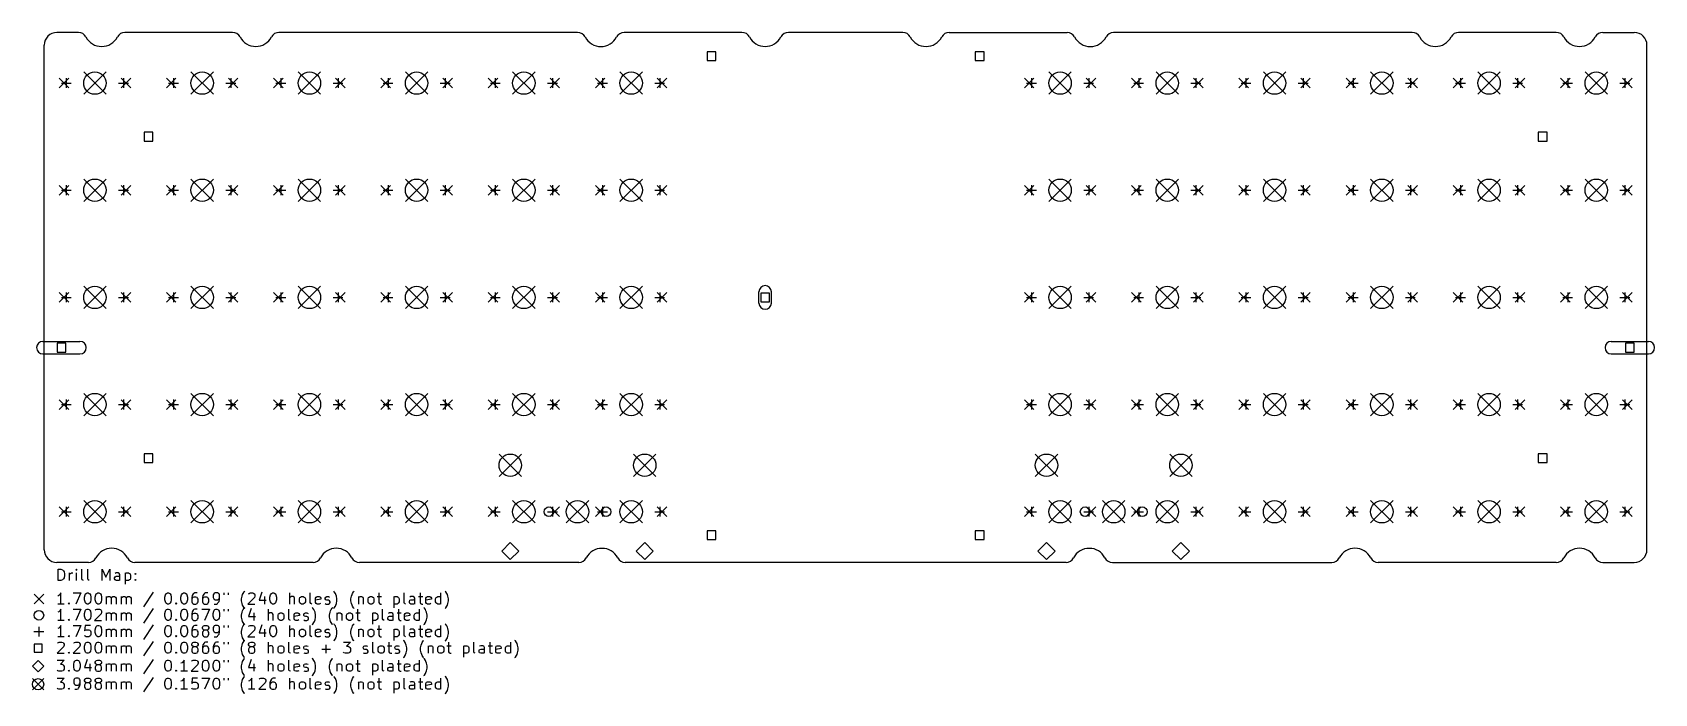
# Model space of a CAD drawing. Extents: x 8 to 296, y -173 to -55.
import ezdxf

# ---------------------------------------------------------------- set-up
doc = ezdxf.new("R2010")
doc.units = 0
doc.layers.add('BLACK', color=7, linetype='CONTINUOUS')

msp = doc.modelspace()

# ---------------------------------------------------------------- linework, layer by layer
at = {"layer": 'BLACK', "linetype": 'CONTINUOUS'}
for p, q in [((10.05, -147.244), (10.05, -57.5437)), ((16.1175, -55.2937), (12.3, -55.2937)), ((43.5019, -55.2937), (24.3637, -55.2937)), ((104.8, -55.3), (51.7481, -55.2937)), ((133.989, -55.2937), (113.046, -55.3)), ((162.564, -55.2937), (142.236, -55.2937)), ((170.811, -55.2937), (191.754, -55.3)), ((253.052, -55.2937), (200, -55.3)), ((278.65, -55.2937), (261.298, -55.2937)), ((286.897, -55.2937), (292.5, -55.2937)), ((294.75, -147.244), (294.75, -57.5437)), ((129.365, -58.7535), (127.81, -58.7535)), ((127.81, -58.7535), (127.81, -60.3091)), ((127.81, -60.3091), (129.365, -60.3091)), ((129.365, -60.3091), (129.365, -58.7535)), ((176.99, -58.7535), (175.435, -58.7535)), ((175.435, -58.7535), (175.435, -60.3091)), ((175.435, -60.3091), (176.99, -60.3091)), ((176.99, -60.3091), (176.99, -58.7535)), ((17.0561, -62.2998), (21.0439, -66.2876)), ((21.0439, -62.2998), (17.0561, -66.2876)), ((17.0561, -62.2998), (21.0439, -66.2876)), ((21.0439, -62.2998), (17.0561, -66.2876)), ((36.1061, -62.2999), (40.0939, -66.2877)), ((40.0939, -62.2999), (36.1061, -66.2877)), ((36.1061, -62.2999), (40.0939, -66.2877)), ((40.0939, -62.2999), (36.1061, -66.2877)), ((55.1561, -62.2999), (59.1439, -66.2877)), ((59.1439, -62.2999), (55.1561, -66.2877)), ((55.1561, -62.2999), (59.1439, -66.2877)), ((59.1439, -62.2999), (55.1561, -66.2877)), ((74.2062, -62.2999), (78.194, -66.2877)), ((78.194, -62.2999), (74.2062, -66.2877)), ((74.2062, -62.2999), (78.194, -66.2877)), ((78.194, -62.2999), (74.2062, -66.2877)), ((93.2562, -62.2999), (97.244, -66.2877)), ((97.244, -62.2999), (93.2562, -66.2877)), ((93.2562, -62.2999), (97.244, -66.2877)), ((97.244, -62.2999), (93.2562, -66.2877)), ((112.306, -62.2999), (116.294, -66.2877)), ((116.294, -62.2999), (112.306, -66.2877)), ((112.306, -62.2999), (116.294, -66.2877)), ((116.294, -62.2999), (112.306, -66.2877)), ((188.506, -62.2999), (192.494, -66.2877)), ((192.494, -62.2999), (188.506, -66.2877)), ((188.506, -62.2999), (192.494, -66.2877)), ((192.494, -62.2999), (188.506, -66.2877)), ((207.556, -62.2999), (211.544, -66.2877)), ((211.544, -62.2999), (207.556, -66.2877)), ((207.556, -62.2999), (211.544, -66.2877)), ((211.544, -62.2999), (207.556, -66.2877)), ((226.606, -62.2999), (230.594, -66.2877)), ((230.594, -62.2999), (226.606, -66.2877)), ((226.606, -62.2999), (230.594, -66.2877)), ((230.594, -62.2999), (226.606, -66.2877)), ((245.656, -62.2999), (249.644, -66.2877)), ((249.644, -62.2999), (245.656, -66.2877)), ((245.656, -62.2999), (249.644, -66.2877)), ((249.644, -62.2999), (245.656, -66.2877)), ((264.706, -62.2999), (268.694, -66.2877)), ((268.694, -62.2999), (264.706, -66.2877)), ((264.706, -62.2999), (268.694, -66.2877)), ((268.694, -62.2999), (264.706, -66.2877)), ((283.756, -62.2999), (287.744, -66.2877)), ((287.744, -62.2999), (283.756, -66.2877)), ((283.756, -62.2999), (287.744, -66.2877)), ((287.744, -62.2999), (283.756, -66.2877)), ((12.7, -63.4437), (14.4, -65.1437)), ((14.4, -63.4437), (12.7, -65.1437)), ((12.7, -63.4437), (14.4, -65.1437)), ((14.4, -63.4437), (12.7, -65.1437)), ((13.095, -64.2938), (14.845, -64.2938)), ((13.095, -64.2938), (14.845, -64.2938)), ((13.97, -63.4187), (13.97, -65.1688)), ((13.97, -63.4187), (13.97, -65.1688)), ((23.255, -64.2938), (25.005, -64.2938)), ((23.255, -64.2938), (25.005, -64.2938)), ((23.7, -63.4437), (25.4, -65.1437)), ((25.4, -63.4437), (23.7, -65.1437)), ((23.7, -63.4437), (25.4, -65.1437)), ((25.4, -63.4437), (23.7, -65.1437)), ((24.13, -63.4187), (24.13, -65.1688)), ((24.13, -63.4187), (24.13, -65.1688)), ((31.75, -63.4438), (33.45, -65.1438)), ((33.45, -63.4438), (31.75, -65.1438)), ((31.75, -63.4438), (33.45, -65.1438)), ((33.45, -63.4438), (31.75, -65.1438)), ((32.145, -64.2938), (33.895, -64.2938)), ((32.145, -64.2938), (33.895, -64.2938)), ((33.02, -63.4188), (33.02, -65.1688)), ((33.02, -63.4188), (33.02, -65.1688)), ((42.305, -64.2938), (44.055, -64.2938)), ((42.305, -64.2938), (44.055, -64.2938)), ((42.75, -63.4438), (44.45, -65.1438)), ((44.45, -63.4438), (42.75, -65.1438)), ((42.75, -63.4438), (44.45, -65.1438)), ((44.45, -63.4438), (42.75, -65.1438)), ((43.18, -63.4188), (43.18, -65.1688)), ((43.18, -63.4188), (43.18, -65.1688)), ((50.8, -63.4438), (52.5, -65.1438)), ((52.5, -63.4438), (50.8, -65.1438)), ((50.8, -63.4438), (52.5, -65.1438)), ((52.5, -63.4438), (50.8, -65.1438)), ((51.195, -64.2938), (52.945, -64.2938)), ((51.195, -64.2938), (52.945, -64.2938)), ((52.07, -63.4188), (52.07, -65.1688)), ((52.07, -63.4188), (52.07, -65.1688)), ((61.355, -64.2938), (63.105, -64.2938)), ((61.355, -64.2938), (63.105, -64.2938)), ((61.8, -63.4438), (63.5, -65.1438)), ((63.5, -63.4438), (61.8, -65.1438)), ((61.8, -63.4438), (63.5, -65.1438)), ((63.5, -63.4438), (61.8, -65.1438)), ((62.23, -63.4188), (62.23, -65.1688)), ((62.23, -63.4188), (62.23, -65.1688)), ((69.8501, -63.4438), (71.5501, -65.1438)), ((71.5501, -63.4438), (69.8501, -65.1438)), ((69.8501, -63.4438), (71.5501, -65.1438)), ((71.5501, -63.4438), (69.8501, -65.1438)), ((70.2451, -64.2938), (71.9951, -64.2938)), ((70.2451, -64.2938), (71.9951, -64.2938)), ((71.1201, -63.4188), (71.1201, -65.1688)), ((71.1201, -63.4188), (71.1201, -65.1688)), ((80.4051, -64.2938), (82.1551, -64.2938)), ((80.4051, -64.2938), (82.1551, -64.2938)), ((80.8501, -63.4438), (82.5501, -65.1438)), ((82.5501, -63.4438), (80.8501, -65.1438)), ((80.8501, -63.4438), (82.5501, -65.1438)), ((82.5501, -63.4438), (80.8501, -65.1438)), ((81.2801, -63.4188), (81.2801, -65.1688)), ((81.2801, -63.4188), (81.2801, -65.1688)), ((88.9001, -63.4438), (90.6001, -65.1438)), ((90.6001, -63.4438), (88.9001, -65.1438)), ((88.9001, -63.4438), (90.6001, -65.1438)), ((90.6001, -63.4438), (88.9001, -65.1438)), ((89.2951, -64.2938), (91.0451, -64.2938)), ((89.2951, -64.2938), (91.0451, -64.2938)), ((90.1701, -63.4188), (90.1701, -65.1688)), ((90.1701, -63.4188), (90.1701, -65.1688)), ((99.4551, -64.2938), (101.205, -64.2938)), ((99.4551, -64.2938), (101.205, -64.2938)), ((99.9001, -63.4438), (101.6, -65.1438)), ((101.6, -63.4438), (99.9001, -65.1438)), ((99.9001, -63.4438), (101.6, -65.1438)), ((101.6, -63.4438), (99.9001, -65.1438)), ((100.33, -63.4188), (100.33, -65.1688)), ((100.33, -63.4188), (100.33, -65.1688)), ((107.95, -63.4438), (109.65, -65.1438)), ((109.65, -63.4438), (107.95, -65.1438)), ((107.95, -63.4438), (109.65, -65.1438)), ((109.65, -63.4438), (107.95, -65.1438)), ((108.345, -64.2938), (110.095, -64.2938)), ((108.345, -64.2938), (110.095, -64.2938)), ((109.22, -63.4188), (109.22, -65.1688)), ((109.22, -63.4188), (109.22, -65.1688)), ((118.505, -64.2938), (120.255, -64.2938)), ((118.505, -64.2938), (120.255, -64.2938)), ((118.95, -63.4438), (120.65, -65.1438)), ((120.65, -63.4438), (118.95, -65.1438)), ((118.95, -63.4438), (120.65, -65.1438)), ((120.65, -63.4438), (118.95, -65.1438)), ((119.38, -63.4188), (119.38, -65.1688)), ((119.38, -63.4188), (119.38, -65.1688)), ((184.15, -63.4438), (185.85, -65.1438)), ((185.85, -63.4438), (184.15, -65.1438)), ((184.15, -63.4438), (185.85, -65.1438)), ((185.85, -63.4438), (184.15, -65.1438)), ((184.545, -64.2938), (186.295, -64.2938)), ((184.545, -64.2938), (186.295, -64.2938)), ((185.42, -63.4188), (185.42, -65.1688)), ((185.42, -63.4188), (185.42, -65.1688)), ((194.705, -64.2938), (196.455, -64.2938)), ((194.705, -64.2938), (196.455, -64.2938)), ((195.15, -63.4438), (196.85, -65.1438)), ((196.85, -63.4438), (195.15, -65.1438)), ((195.15, -63.4438), (196.85, -65.1438)), ((196.85, -63.4438), (195.15, -65.1438)), ((195.58, -63.4188), (195.58, -65.1688)), ((195.58, -63.4188), (195.58, -65.1688)), ((203.2, -63.4438), (204.9, -65.1438)), ((204.9, -63.4438), (203.2, -65.1438)), ((203.2, -63.4438), (204.9, -65.1438)), ((204.9, -63.4438), (203.2, -65.1438)), ((203.595, -64.2938), (205.345, -64.2938)), ((203.595, -64.2938), (205.345, -64.2938)), ((204.47, -63.4188), (204.47, -65.1688)), ((204.47, -63.4188), (204.47, -65.1688)), ((213.755, -64.2938), (215.505, -64.2938)), ((213.755, -64.2938), (215.505, -64.2938)), ((214.2, -63.4438), (215.9, -65.1438)), ((215.9, -63.4438), (214.2, -65.1438)), ((214.2, -63.4438), (215.9, -65.1438)), ((215.9, -63.4438), (214.2, -65.1438)), ((214.63, -63.4188), (214.63, -65.1688)), ((214.63, -63.4188), (214.63, -65.1688)), ((222.25, -63.4438), (223.95, -65.1438)), ((223.95, -63.4438), (222.25, -65.1438)), ((222.25, -63.4438), (223.95, -65.1438)), ((223.95, -63.4438), (222.25, -65.1438)), ((222.645, -64.2938), (224.395, -64.2938)), ((222.645, -64.2938), (224.395, -64.2938)), ((223.52, -63.4188), (223.52, -65.1688)), ((223.52, -63.4188), (223.52, -65.1688)), ((232.805, -64.2938), (234.555, -64.2938)), ((232.805, -64.2938), (234.555, -64.2938)), ((233.25, -63.4438), (234.95, -65.1438)), ((234.95, -63.4438), (233.25, -65.1438)), ((233.25, -63.4438), (234.95, -65.1438)), ((234.95, -63.4438), (233.25, -65.1438)), ((233.68, -63.4188), (233.68, -65.1688)), ((233.68, -63.4188), (233.68, -65.1688)), ((241.3, -63.4438), (243, -65.1438)), ((243, -63.4438), (241.3, -65.1438)), ((241.3, -63.4438), (243, -65.1438)), ((243, -63.4438), (241.3, -65.1438)), ((241.695, -64.2938), (243.445, -64.2938)), ((241.695, -64.2938), (243.445, -64.2938)), ((242.57, -63.4188), (242.57, -65.1688)), ((242.57, -63.4188), (242.57, -65.1688)), ((251.855, -64.2938), (253.605, -64.2938)), ((251.855, -64.2938), (253.605, -64.2938)), ((252.3, -63.4438), (254, -65.1438)), ((254, -63.4438), (252.3, -65.1438)), ((252.3, -63.4438), (254, -65.1438)), ((254, -63.4438), (252.3, -65.1438)), ((252.73, -63.4188), (252.73, -65.1688)), ((252.73, -63.4188), (252.73, -65.1688)), ((260.35, -63.4438), (262.05, -65.1438)), ((262.05, -63.4438), (260.35, -65.1438)), ((260.35, -63.4438), (262.05, -65.1438)), ((262.05, -63.4438), (260.35, -65.1438)), ((260.745, -64.2938), (262.495, -64.2938)), ((260.745, -64.2938), (262.495, -64.2938)), ((261.62, -63.4188), (261.62, -65.1688)), ((261.62, -63.4188), (261.62, -65.1688)), ((270.905, -64.2938), (272.655, -64.2938)), ((270.905, -64.2938), (272.655, -64.2938)), ((271.35, -63.4438), (273.05, -65.1438)), ((273.05, -63.4438), (271.35, -65.1438)), ((271.35, -63.4438), (273.05, -65.1438)), ((273.05, -63.4438), (271.35, -65.1438)), ((271.78, -63.4188), (271.78, -65.1688)), ((271.78, -63.4188), (271.78, -65.1688)), ((279.4, -63.4438), (281.1, -65.1438)), ((281.1, -63.4438), (279.4, -65.1438)), ((279.4, -63.4438), (281.1, -65.1438)), ((281.1, -63.4438), (279.4, -65.1438)), ((279.795, -64.2938), (281.545, -64.2938)), ((279.795, -64.2938), (281.545, -64.2938)), ((280.67, -63.4188), (280.67, -65.1688)), ((280.67, -63.4188), (280.67, -65.1688)), ((289.955, -64.2938), (291.705, -64.2938)), ((289.955, -64.2938), (291.705, -64.2938)), ((290.4, -63.4438), (292.1, -65.1438)), ((292.1, -63.4438), (290.4, -65.1438)), ((290.4, -63.4438), (292.1, -65.1438)), ((292.1, -63.4438), (290.4, -65.1438)), ((290.83, -63.4188), (290.83, -65.1688)), ((290.83, -63.4188), (290.83, -65.1688)), ((29.3528, -73.041), (27.7972, -73.041)), ((27.7972, -73.041), (27.7972, -74.5966)), ((27.7972, -74.5966), (29.3528, -74.5966)), ((29.3528, -74.5966), (29.3528, -73.041)), ((277.003, -73.041), (275.447, -73.041)), ((275.447, -73.041), (275.447, -74.5966)), ((275.447, -74.5966), (277.003, -74.5966)), ((277.003, -74.5966), (277.003, -73.041)), ((12.7, -82.4938), (14.4, -84.1938)), ((14.4, -82.4938), (12.7, -84.1938)), ((12.7, -82.4938), (14.4, -84.1938)), ((14.4, -82.4938), (12.7, -84.1938)), ((13.095, -83.3438), (14.845, -83.3438)), ((13.095, -83.3438), (14.845, -83.3438)), ((13.97, -82.4688), (13.97, -84.2188)), ((13.97, -82.4688), (13.97, -84.2188)), ((17.0561, -81.3499), (21.0439, -85.3377)), ((21.0439, -81.3499), (17.0561, -85.3377)), ((17.0561, -81.3499), (21.0439, -85.3377)), ((21.0439, -81.3499), (17.0561, -85.3377)), ((23.255, -83.3438), (25.005, -83.3438)), ((23.255, -83.3438), (25.005, -83.3438)), ((23.7, -82.4938), (25.4, -84.1938)), ((25.4, -82.4938), (23.7, -84.1938)), ((23.7, -82.4938), (25.4, -84.1938)), ((25.4, -82.4938), (23.7, -84.1938)), ((24.13, -82.4688), (24.13, -84.2188)), ((24.13, -82.4688), (24.13, -84.2188)), ((31.75, -82.4938), (33.45, -84.1938)), ((33.45, -82.4938), (31.75, -84.1938)), ((31.75, -82.4938), (33.45, -84.1938)), ((33.45, -82.4938), (31.75, -84.1938)), ((32.145, -83.3438), (33.895, -83.3438)), ((32.145, -83.3438), (33.895, -83.3438)), ((33.02, -82.4688), (33.02, -84.2188)), ((33.02, -82.4688), (33.02, -84.2188)), ((36.1061, -81.3499), (40.0939, -85.3377)), ((40.0939, -81.3499), (36.1061, -85.3377)), ((36.1061, -81.3499), (40.0939, -85.3377)), ((40.0939, -81.3499), (36.1061, -85.3377)), ((42.305, -83.3438), (44.055, -83.3438)), ((42.305, -83.3438), (44.055, -83.3438)), ((42.75, -82.4938), (44.45, -84.1938)), ((44.45, -82.4938), (42.75, -84.1938)), ((42.75, -82.4938), (44.45, -84.1938)), ((44.45, -82.4938), (42.75, -84.1938)), ((43.18, -82.4688), (43.18, -84.2188)), ((43.18, -82.4688), (43.18, -84.2188)), ((50.8, -82.4938), (52.5, -84.1938)), ((52.5, -82.4938), (50.8, -84.1938)), ((50.8, -82.4938), (52.5, -84.1938)), ((52.5, -82.4938), (50.8, -84.1938)), ((51.195, -83.3438), (52.945, -83.3438)), ((51.195, -83.3438), (52.945, -83.3438)), ((52.07, -82.4688), (52.07, -84.2188)), ((52.07, -82.4688), (52.07, -84.2188)), ((55.1561, -81.3499), (59.1439, -85.3377)), ((59.1439, -81.3499), (55.1561, -85.3377)), ((55.1561, -81.3499), (59.1439, -85.3377)), ((59.1439, -81.3499), (55.1561, -85.3377)), ((61.355, -83.3438), (63.105, -83.3438)), ((61.355, -83.3438), (63.105, -83.3438)), ((61.8, -82.4938), (63.5, -84.1938)), ((63.5, -82.4938), (61.8, -84.1938)), ((61.8, -82.4938), (63.5, -84.1938)), ((63.5, -82.4938), (61.8, -84.1938)), ((62.23, -82.4688), (62.23, -84.2188)), ((62.23, -82.4688), (62.23, -84.2188)), ((69.8501, -82.4938), (71.5501, -84.1938)), ((71.5501, -82.4938), (69.8501, -84.1938)), ((69.8501, -82.4938), (71.5501, -84.1938)), ((71.5501, -82.4938), (69.8501, -84.1938)), ((70.2451, -83.3438), (71.9951, -83.3438)), ((70.2451, -83.3438), (71.9951, -83.3438)), ((71.1201, -82.4688), (71.1201, -84.2188)), ((71.1201, -82.4688), (71.1201, -84.2188)), ((74.2062, -81.3499), (78.194, -85.3377)), ((78.194, -81.3499), (74.2062, -85.3377)), ((74.2062, -81.3499), (78.194, -85.3377)), ((78.194, -81.3499), (74.2062, -85.3377)), ((80.4051, -83.3438), (82.1551, -83.3438)), ((80.4051, -83.3438), (82.1551, -83.3438)), ((80.8501, -82.4938), (82.5501, -84.1938)), ((82.5501, -82.4938), (80.8501, -84.1938)), ((80.8501, -82.4938), (82.5501, -84.1938)), ((82.5501, -82.4938), (80.8501, -84.1938)), ((81.2801, -82.4688), (81.2801, -84.2188)), ((81.2801, -82.4688), (81.2801, -84.2188)), ((88.9001, -82.4938), (90.6001, -84.1938)), ((90.6001, -82.4938), (88.9001, -84.1938)), ((88.9001, -82.4938), (90.6001, -84.1938)), ((90.6001, -82.4938), (88.9001, -84.1938)), ((89.2951, -83.3438), (91.0451, -83.3438)), ((89.2951, -83.3438), (91.0451, -83.3438)), ((90.1701, -82.4688), (90.1701, -84.2188)), ((90.1701, -82.4688), (90.1701, -84.2188)), ((93.2562, -81.3499), (97.244, -85.3377)), ((97.244, -81.3499), (93.2562, -85.3377)), ((93.2562, -81.3499), (97.244, -85.3377)), ((97.244, -81.3499), (93.2562, -85.3377)), ((99.4551, -83.3438), (101.205, -83.3438)), ((99.4551, -83.3438), (101.205, -83.3438)), ((99.9001, -82.4938), (101.6, -84.1938)), ((101.6, -82.4938), (99.9001, -84.1938)), ((99.9001, -82.4938), (101.6, -84.1938)), ((101.6, -82.4938), (99.9001, -84.1938)), ((100.33, -82.4688), (100.33, -84.2188)), ((100.33, -82.4688), (100.33, -84.2188)), ((107.95, -82.4938), (109.65, -84.1938)), ((109.65, -82.4938), (107.95, -84.1938)), ((107.95, -82.4938), (109.65, -84.1938)), ((109.65, -82.4938), (107.95, -84.1938)), ((108.345, -83.3438), (110.095, -83.3438)), ((108.345, -83.3438), (110.095, -83.3438)), ((109.22, -82.4688), (109.22, -84.2188)), ((109.22, -82.4688), (109.22, -84.2188)), ((112.306, -81.3499), (116.294, -85.3377)), ((116.294, -81.3499), (112.306, -85.3377)), ((112.306, -81.3499), (116.294, -85.3377)), ((116.294, -81.3499), (112.306, -85.3377)), ((118.505, -83.3438), (120.255, -83.3438)), ((118.505, -83.3438), (120.255, -83.3438)), ((118.95, -82.4938), (120.65, -84.1938)), ((120.65, -82.4938), (118.95, -84.1938)), ((118.95, -82.4938), (120.65, -84.1938)), ((120.65, -82.4938), (118.95, -84.1938)), ((119.38, -82.4688), (119.38, -84.2188)), ((119.38, -82.4688), (119.38, -84.2188)), ((184.15, -82.4938), (185.85, -84.1938)), ((185.85, -82.4938), (184.15, -84.1938)), ((184.15, -82.4938), (185.85, -84.1938)), ((185.85, -82.4938), (184.15, -84.1938)), ((184.545, -83.3438), (186.295, -83.3438)), ((184.545, -83.3438), (186.295, -83.3438)), ((185.42, -82.4688), (185.42, -84.2188)), ((185.42, -82.4688), (185.42, -84.2188)), ((188.506, -81.3499), (192.494, -85.3377)), ((192.494, -81.3499), (188.506, -85.3377)), ((188.506, -81.3499), (192.494, -85.3377)), ((192.494, -81.3499), (188.506, -85.3377)), ((194.705, -83.3438), (196.455, -83.3438)), ((194.705, -83.3438), (196.455, -83.3438)), ((195.15, -82.4938), (196.85, -84.1938)), ((196.85, -82.4938), (195.15, -84.1938)), ((195.15, -82.4938), (196.85, -84.1938)), ((196.85, -82.4938), (195.15, -84.1938)), ((195.58, -82.4688), (195.58, -84.2188)), ((195.58, -82.4688), (195.58, -84.2188)), ((203.2, -82.4938), (204.9, -84.1938)), ((204.9, -82.4938), (203.2, -84.1938)), ((203.2, -82.4938), (204.9, -84.1938)), ((204.9, -82.4938), (203.2, -84.1938)), ((203.595, -83.3438), (205.345, -83.3438)), ((203.595, -83.3438), (205.345, -83.3438)), ((204.47, -82.4688), (204.47, -84.2188)), ((204.47, -82.4688), (204.47, -84.2188)), ((207.556, -81.3499), (211.544, -85.3377)), ((211.544, -81.3499), (207.556, -85.3377)), ((207.556, -81.3499), (211.544, -85.3377)), ((211.544, -81.3499), (207.556, -85.3377)), ((213.755, -83.3438), (215.505, -83.3438)), ((213.755, -83.3438), (215.505, -83.3438)), ((214.2, -82.4938), (215.9, -84.1938)), ((215.9, -82.4938), (214.2, -84.1938)), ((214.2, -82.4938), (215.9, -84.1938)), ((215.9, -82.4938), (214.2, -84.1938)), ((214.63, -82.4688), (214.63, -84.2188)), ((214.63, -82.4688), (214.63, -84.2188)), ((222.25, -82.4938), (223.95, -84.1938)), ((223.95, -82.4938), (222.25, -84.1938)), ((222.25, -82.4938), (223.95, -84.1938)), ((223.95, -82.4938), (222.25, -84.1938)), ((222.645, -83.3438), (224.395, -83.3438)), ((222.645, -83.3438), (224.395, -83.3438)), ((223.52, -82.4688), (223.52, -84.2188)), ((223.52, -82.4688), (223.52, -84.2188)), ((226.606, -81.3499), (230.594, -85.3377)), ((230.594, -81.3499), (226.606, -85.3377)), ((226.606, -81.3499), (230.594, -85.3377)), ((230.594, -81.3499), (226.606, -85.3377)), ((232.805, -83.3438), (234.555, -83.3438)), ((232.805, -83.3438), (234.555, -83.3438)), ((233.25, -82.4938), (234.95, -84.1938)), ((234.95, -82.4938), (233.25, -84.1938)), ((233.25, -82.4938), (234.95, -84.1938)), ((234.95, -82.4938), (233.25, -84.1938)), ((233.68, -82.4688), (233.68, -84.2188)), ((233.68, -82.4688), (233.68, -84.2188)), ((241.3, -82.4938), (243, -84.1938)), ((243, -82.4938), (241.3, -84.1938)), ((241.3, -82.4938), (243, -84.1938)), ((243, -82.4938), (241.3, -84.1938)), ((241.695, -83.3438), (243.445, -83.3438)), ((241.695, -83.3438), (243.445, -83.3438)), ((242.57, -82.4688), (242.57, -84.2188)), ((242.57, -82.4688), (242.57, -84.2188)), ((245.656, -81.3499), (249.644, -85.3377)), ((249.644, -81.3499), (245.656, -85.3377)), ((245.656, -81.3499), (249.644, -85.3377)), ((249.644, -81.3499), (245.656, -85.3377)), ((251.855, -83.3438), (253.605, -83.3438)), ((251.855, -83.3438), (253.605, -83.3438)), ((252.3, -82.4938), (254, -84.1938)), ((254, -82.4938), (252.3, -84.1938)), ((252.3, -82.4938), (254, -84.1938)), ((254, -82.4938), (252.3, -84.1938)), ((252.73, -82.4688), (252.73, -84.2188)), ((252.73, -82.4688), (252.73, -84.2188)), ((260.35, -82.4938), (262.05, -84.1938)), ((262.05, -82.4938), (260.35, -84.1938)), ((260.35, -82.4938), (262.05, -84.1938)), ((262.05, -82.4938), (260.35, -84.1938)), ((260.745, -83.3438), (262.495, -83.3438)), ((260.745, -83.3438), (262.495, -83.3438)), ((261.62, -82.4688), (261.62, -84.2188)), ((261.62, -82.4688), (261.62, -84.2188)), ((264.706, -81.3499), (268.694, -85.3377)), ((268.694, -81.3499), (264.706, -85.3377)), ((264.706, -81.3499), (268.694, -85.3377)), ((268.694, -81.3499), (264.706, -85.3377)), ((270.905, -83.3438), (272.655, -83.3438)), ((270.905, -83.3438), (272.655, -83.3438)), ((271.35, -82.4938), (273.05, -84.1938)), ((273.05, -82.4938), (271.35, -84.1938)), ((271.35, -82.4938), (273.05, -84.1938)), ((273.05, -82.4938), (271.35, -84.1938)), ((271.78, -82.4688), (271.78, -84.2188)), ((271.78, -82.4688), (271.78, -84.2188)), ((279.4, -82.4938), (281.1, -84.1938)), ((281.1, -82.4938), (279.4, -84.1938)), ((279.4, -82.4938), (281.1, -84.1938)), ((281.1, -82.4938), (279.4, -84.1938)), ((279.795, -83.3438), (281.545, -83.3438)), ((279.795, -83.3438), (281.545, -83.3438)), ((280.67, -82.4688), (280.67, -84.2188)), ((280.67, -82.4688), (280.67, -84.2188)), ((283.756, -81.3499), (287.744, -85.3377)), ((287.744, -81.3499), (283.756, -85.3377)), ((283.756, -81.3499), (287.744, -85.3377)), ((287.744, -81.3499), (283.756, -85.3377)), ((289.955, -83.3438), (291.705, -83.3438)), ((289.955, -83.3438), (291.705, -83.3438)), ((290.4, -82.4938), (292.1, -84.1938)), ((292.1, -82.4938), (290.4, -84.1938)), ((290.4, -82.4938), (292.1, -84.1938)), ((292.1, -82.4938), (290.4, -84.1938)), ((290.83, -82.4688), (290.83, -84.2188)), ((290.83, -82.4688), (290.83, -84.2188)), ((17.0561, -100.4), (21.0439, -104.388)), ((21.0439, -100.4), (17.0561, -104.388)), ((17.0561, -100.4), (21.0439, -104.388)), ((21.0439, -100.4), (17.0561, -104.388)), ((36.1061, -100.4), (40.0939, -104.388)), ((40.0939, -100.4), (36.1061, -104.388)), ((36.1061, -100.4), (40.0939, -104.388)), ((40.0939, -100.4), (36.1061, -104.388)), ((55.1561, -100.4), (59.1439, -104.388)), ((59.1439, -100.4), (55.1561, -104.388)), ((55.1561, -100.4), (59.1439, -104.388)), ((59.1439, -100.4), (55.1561, -104.388)), ((74.2062, -100.4), (78.194, -104.388)), ((78.194, -100.4), (74.2062, -104.388)), ((74.2062, -100.4), (78.194, -104.388)), ((78.194, -100.4), (74.2062, -104.388)), ((93.2562, -100.4), (97.244, -104.388)), ((97.244, -100.4), (93.2562, -104.388)), ((93.2562, -100.4), (97.244, -104.388)), ((97.244, -100.4), (93.2562, -104.388)), ((112.306, -100.4), (116.294, -104.388)), ((116.294, -100.4), (112.306, -104.388)), ((112.306, -100.4), (116.294, -104.388)), ((116.294, -100.4), (112.306, -104.388)), ((188.506, -100.4), (192.494, -104.388)), ((192.494, -100.4), (188.506, -104.388)), ((188.506, -100.4), (192.494, -104.388)), ((192.494, -100.4), (188.506, -104.388)), ((207.556, -100.4), (211.544, -104.388)), ((211.544, -100.4), (207.556, -104.388)), ((207.556, -100.4), (211.544, -104.388)), ((211.544, -100.4), (207.556, -104.388)), ((226.606, -100.4), (230.594, -104.388)), ((230.594, -100.4), (226.606, -104.388)), ((226.606, -100.4), (230.594, -104.388)), ((230.594, -100.4), (226.606, -104.388)), ((245.656, -100.4), (249.644, -104.388)), ((249.644, -100.4), (245.656, -104.388)), ((245.656, -100.4), (249.644, -104.388)), ((249.644, -100.4), (245.656, -104.388)), ((264.706, -100.4), (268.694, -104.388)), ((268.694, -100.4), (264.706, -104.388)), ((264.706, -100.4), (268.694, -104.388)), ((268.694, -100.4), (264.706, -104.388)), ((283.756, -100.4), (287.744, -104.388)), ((287.744, -100.4), (283.756, -104.388)), ((283.756, -100.4), (287.744, -104.388)), ((287.744, -100.4), (283.756, -104.388)), ((12.7, -101.544), (14.4, -103.244)), ((14.4, -101.544), (12.7, -103.244)), ((12.7, -101.544), (14.4, -103.244)), ((14.4, -101.544), (12.7, -103.244)), ((13.095, -102.394), (14.845, -102.394)), ((13.095, -102.394), (14.845, -102.394)), ((13.97, -101.519), (13.97, -103.269)), ((13.97, -101.519), (13.97, -103.269)), ((23.255, -102.394), (25.005, -102.394)), ((23.255, -102.394), (25.005, -102.394)), ((23.7, -101.544), (25.4, -103.244)), ((25.4, -101.544), (23.7, -103.244)), ((23.7, -101.544), (25.4, -103.244)), ((25.4, -101.544), (23.7, -103.244)), ((24.13, -101.519), (24.13, -103.269)), ((24.13, -101.519), (24.13, -103.269)), ((31.75, -101.544), (33.45, -103.244)), ((33.45, -101.544), (31.75, -103.244)), ((31.75, -101.544), (33.45, -103.244)), ((33.45, -101.544), (31.75, -103.244)), ((32.145, -102.394), (33.895, -102.394)), ((32.145, -102.394), (33.895, -102.394)), ((33.02, -101.519), (33.02, -103.269)), ((33.02, -101.519), (33.02, -103.269)), ((42.305, -102.394), (44.055, -102.394)), ((42.305, -102.394), (44.055, -102.394)), ((42.75, -101.544), (44.45, -103.244)), ((44.45, -101.544), (42.75, -103.244)), ((42.75, -101.544), (44.45, -103.244)), ((44.45, -101.544), (42.75, -103.244)), ((43.18, -101.519), (43.18, -103.269)), ((43.18, -101.519), (43.18, -103.269)), ((50.8, -101.544), (52.5, -103.244)), ((52.5, -101.544), (50.8, -103.244)), ((50.8, -101.544), (52.5, -103.244)), ((52.5, -101.544), (50.8, -103.244)), ((51.195, -102.394), (52.945, -102.394)), ((51.195, -102.394), (52.945, -102.394)), ((52.07, -101.519), (52.07, -103.269)), ((52.07, -101.519), (52.07, -103.269)), ((61.355, -102.394), (63.105, -102.394)), ((61.355, -102.394), (63.105, -102.394)), ((61.8, -101.544), (63.5, -103.244)), ((63.5, -101.544), (61.8, -103.244)), ((61.8, -101.544), (63.5, -103.244)), ((63.5, -101.544), (61.8, -103.244)), ((62.23, -101.519), (62.23, -103.269)), ((62.23, -101.519), (62.23, -103.269)), ((69.8501, -101.544), (71.5501, -103.244)), ((71.5501, -101.544), (69.8501, -103.244)), ((69.8501, -101.544), (71.5501, -103.244)), ((71.5501, -101.544), (69.8501, -103.244)), ((70.2451, -102.394), (71.9951, -102.394)), ((70.2451, -102.394), (71.9951, -102.394)), ((71.1201, -101.519), (71.1201, -103.269)), ((71.1201, -101.519), (71.1201, -103.269)), ((80.4051, -102.394), (82.1551, -102.394)), ((80.4051, -102.394), (82.1551, -102.394)), ((80.8501, -101.544), (82.5501, -103.244)), ((82.5501, -101.544), (80.8501, -103.244)), ((80.8501, -101.544), (82.5501, -103.244)), ((82.5501, -101.544), (80.8501, -103.244)), ((81.2801, -101.519), (81.2801, -103.269)), ((81.2801, -101.519), (81.2801, -103.269)), ((88.9001, -101.544), (90.6001, -103.244)), ((90.6001, -101.544), (88.9001, -103.244)), ((88.9001, -101.544), (90.6001, -103.244)), ((90.6001, -101.544), (88.9001, -103.244)), ((89.2951, -102.394), (91.0451, -102.394)), ((89.2951, -102.394), (91.0451, -102.394)), ((90.1701, -101.519), (90.1701, -103.269)), ((90.1701, -101.519), (90.1701, -103.269)), ((99.4551, -102.394), (101.205, -102.394)), ((99.4551, -102.394), (101.205, -102.394)), ((99.9001, -101.544), (101.6, -103.244)), ((101.6, -101.544), (99.9001, -103.244)), ((99.9001, -101.544), (101.6, -103.244)), ((101.6, -101.544), (99.9001, -103.244)), ((100.33, -101.519), (100.33, -103.269)), ((100.33, -101.519), (100.33, -103.269)), ((107.95, -101.544), (109.65, -103.244)), ((109.65, -101.544), (107.95, -103.244)), ((107.95, -101.544), (109.65, -103.244)), ((109.65, -101.544), (107.95, -103.244)), ((108.345, -102.394), (110.095, -102.394)), ((108.345, -102.394), (110.095, -102.394)), ((109.22, -101.519), (109.22, -103.269)), ((109.22, -101.519), (109.22, -103.269)), ((118.505, -102.394), (120.255, -102.394)), ((118.505, -102.394), (120.255, -102.394)), ((118.95, -101.544), (120.65, -103.244)), ((120.65, -101.544), (118.95, -103.244)), ((118.95, -101.544), (120.65, -103.244)), ((120.65, -101.544), (118.95, -103.244)), ((119.38, -101.519), (119.38, -103.269)), ((119.38, -101.519), (119.38, -103.269)), ((137.013, -103.394), (137.013, -101.394)), ((138.89, -101.616), (137.335, -101.616)), ((137.335, -101.616), (137.335, -103.172)), ((137.335, -103.172), (138.89, -103.172)), ((138.89, -103.172), (138.89, -101.616)), ((139.213, -103.394), (139.213, -101.394)), ((184.15, -101.544), (185.85, -103.244)), ((185.85, -101.544), (184.15, -103.244)), ((184.15, -101.544), (185.85, -103.244)), ((185.85, -101.544), (184.15, -103.244)), ((184.545, -102.394), (186.295, -102.394)), ((184.545, -102.394), (186.295, -102.394)), ((185.42, -101.519), (185.42, -103.269)), ((185.42, -101.519), (185.42, -103.269)), ((194.705, -102.394), (196.455, -102.394)), ((194.705, -102.394), (196.455, -102.394)), ((195.15, -101.544), (196.85, -103.244)), ((196.85, -101.544), (195.15, -103.244)), ((195.15, -101.544), (196.85, -103.244)), ((196.85, -101.544), (195.15, -103.244)), ((195.58, -101.519), (195.58, -103.269)), ((195.58, -101.519), (195.58, -103.269)), ((203.2, -101.544), (204.9, -103.244)), ((204.9, -101.544), (203.2, -103.244)), ((203.2, -101.544), (204.9, -103.244)), ((204.9, -101.544), (203.2, -103.244)), ((203.595, -102.394), (205.345, -102.394)), ((203.595, -102.394), (205.345, -102.394)), ((204.47, -101.519), (204.47, -103.269)), ((204.47, -101.519), (204.47, -103.269)), ((213.755, -102.394), (215.505, -102.394)), ((213.755, -102.394), (215.505, -102.394)), ((214.2, -101.544), (215.9, -103.244)), ((215.9, -101.544), (214.2, -103.244)), ((214.2, -101.544), (215.9, -103.244)), ((215.9, -101.544), (214.2, -103.244)), ((214.63, -101.519), (214.63, -103.269)), ((214.63, -101.519), (214.63, -103.269)), ((222.25, -101.544), (223.95, -103.244)), ((223.95, -101.544), (222.25, -103.244)), ((222.25, -101.544), (223.95, -103.244)), ((223.95, -101.544), (222.25, -103.244)), ((222.645, -102.394), (224.395, -102.394)), ((222.645, -102.394), (224.395, -102.394)), ((223.52, -101.519), (223.52, -103.269)), ((223.52, -101.519), (223.52, -103.269)), ((232.805, -102.394), (234.555, -102.394)), ((232.805, -102.394), (234.555, -102.394)), ((233.25, -101.544), (234.95, -103.244)), ((234.95, -101.544), (233.25, -103.244)), ((233.25, -101.544), (234.95, -103.244)), ((234.95, -101.544), (233.25, -103.244)), ((233.68, -101.519), (233.68, -103.269)), ((233.68, -101.519), (233.68, -103.269)), ((241.3, -101.544), (243, -103.244)), ((243, -101.544), (241.3, -103.244)), ((241.3, -101.544), (243, -103.244)), ((243, -101.544), (241.3, -103.244)), ((241.695, -102.394), (243.445, -102.394)), ((241.695, -102.394), (243.445, -102.394)), ((242.57, -101.519), (242.57, -103.269)), ((242.57, -101.519), (242.57, -103.269)), ((251.855, -102.394), (253.605, -102.394)), ((251.855, -102.394), (253.605, -102.394)), ((252.3, -101.544), (254, -103.244)), ((254, -101.544), (252.3, -103.244)), ((252.3, -101.544), (254, -103.244)), ((254, -101.544), (252.3, -103.244)), ((252.73, -101.519), (252.73, -103.269)), ((252.73, -101.519), (252.73, -103.269)), ((260.35, -101.544), (262.05, -103.244)), ((262.05, -101.544), (260.35, -103.244)), ((260.35, -101.544), (262.05, -103.244)), ((262.05, -101.544), (260.35, -103.244)), ((260.745, -102.394), (262.495, -102.394)), ((260.745, -102.394), (262.495, -102.394)), ((261.62, -101.519), (261.62, -103.269)), ((261.62, -101.519), (261.62, -103.269)), ((270.905, -102.394), (272.655, -102.394)), ((270.905, -102.394), (272.655, -102.394)), ((271.35, -101.544), (273.05, -103.244)), ((273.05, -101.544), (271.35, -103.244)), ((271.35, -101.544), (273.05, -103.244)), ((273.05, -101.544), (271.35, -103.244)), ((271.78, -101.519), (271.78, -103.269)), ((271.78, -101.519), (271.78, -103.269)), ((279.4, -101.544), (281.1, -103.244)), ((281.1, -101.544), (279.4, -103.244)), ((279.4, -101.544), (281.1, -103.244)), ((281.1, -101.544), (279.4, -103.244)), ((279.795, -102.394), (281.545, -102.394)), ((279.795, -102.394), (281.545, -102.394)), ((280.67, -101.519), (280.67, -103.269)), ((280.67, -101.519), (280.67, -103.269)), ((289.955, -102.394), (291.705, -102.394)), ((289.955, -102.394), (291.705, -102.394)), ((290.4, -101.544), (292.1, -103.244)), ((292.1, -101.544), (290.4, -103.244)), ((290.4, -101.544), (292.1, -103.244)), ((292.1, -101.544), (290.4, -103.244)), ((290.83, -101.519), (290.83, -103.269)), ((290.83, -101.519), (290.83, -103.269)), ((9.7969, -110.224), (16.3969, -110.224)), ((13.8747, -110.546), (12.3191, -110.546)), ((12.3191, -110.546), (12.3191, -112.101)), ((12.3191, -112.101), (13.8747, -112.101)), ((13.8747, -112.101), (13.8747, -110.546)), ((288.403, -110.224), (295.003, -110.224)), ((292.481, -110.546), (290.926, -110.546)), ((290.926, -110.546), (290.926, -112.101)), ((290.926, -112.101), (292.481, -112.101)), ((292.481, -112.101), (292.481, -110.546)), ((9.7969, -112.424), (16.3969, -112.424)), ((288.403, -112.424), (295.003, -112.424)), ((12.7, -120.594), (14.4, -122.294)), ((14.4, -120.594), (12.7, -122.294)), ((12.7, -120.594), (14.4, -122.294)), ((14.4, -120.594), (12.7, -122.294)), ((13.97, -120.569), (13.97, -122.319)), ((13.97, -120.569), (13.97, -122.319)), ((17.0561, -119.45), (21.0439, -123.438)), ((21.0439, -119.45), (17.0561, -123.438)), ((17.0561, -119.45), (21.0439, -123.438)), ((21.0439, -119.45), (17.0561, -123.438)), ((23.7, -120.594), (25.4, -122.294)), ((25.4, -120.594), (23.7, -122.294)), ((23.7, -120.594), (25.4, -122.294)), ((25.4, -120.594), (23.7, -122.294)), ((24.13, -120.569), (24.13, -122.319)), ((24.13, -120.569), (24.13, -122.319)), ((31.75, -120.594), (33.45, -122.294)), ((33.45, -120.594), (31.75, -122.294)), ((31.75, -120.594), (33.45, -122.294)), ((33.45, -120.594), (31.75, -122.294)), ((33.02, -120.569), (33.02, -122.319)), ((33.02, -120.569), (33.02, -122.319)), ((36.1061, -119.45), (40.0939, -123.438)), ((40.0939, -119.45), (36.1061, -123.438)), ((36.1061, -119.45), (40.0939, -123.438)), ((40.0939, -119.45), (36.1061, -123.438)), ((42.75, -120.594), (44.45, -122.294)), ((44.45, -120.594), (42.75, -122.294)), ((42.75, -120.594), (44.45, -122.294)), ((44.45, -120.594), (42.75, -122.294)), ((43.18, -120.569), (43.18, -122.319)), ((43.18, -120.569), (43.18, -122.319)), ((50.8, -120.594), (52.5, -122.294)), ((52.5, -120.594), (50.8, -122.294)), ((50.8, -120.594), (52.5, -122.294)), ((52.5, -120.594), (50.8, -122.294)), ((52.07, -120.569), (52.07, -122.319)), ((52.07, -120.569), (52.07, -122.319)), ((55.1561, -119.45), (59.1439, -123.438)), ((59.1439, -119.45), (55.1561, -123.438)), ((55.1561, -119.45), (59.1439, -123.438)), ((59.1439, -119.45), (55.1561, -123.438)), ((61.8, -120.594), (63.5, -122.294)), ((63.5, -120.594), (61.8, -122.294)), ((61.8, -120.594), (63.5, -122.294)), ((63.5, -120.594), (61.8, -122.294)), ((62.23, -120.569), (62.23, -122.319)), ((62.23, -120.569), (62.23, -122.319)), ((69.8501, -120.594), (71.5501, -122.294)), ((71.5501, -120.594), (69.8501, -122.294)), ((69.8501, -120.594), (71.5501, -122.294)), ((71.5501, -120.594), (69.8501, -122.294)), ((71.1201, -120.569), (71.1201, -122.319)), ((71.1201, -120.569), (71.1201, -122.319)), ((74.2062, -119.45), (78.194, -123.438)), ((78.194, -119.45), (74.2062, -123.438)), ((74.2062, -119.45), (78.194, -123.438)), ((78.194, -119.45), (74.2062, -123.438)), ((80.8501, -120.594), (82.5501, -122.294)), ((82.5501, -120.594), (80.8501, -122.294)), ((80.8501, -120.594), (82.5501, -122.294)), ((82.5501, -120.594), (80.8501, -122.294)), ((81.2801, -120.569), (81.2801, -122.319)), ((81.2801, -120.569), (81.2801, -122.319)), ((88.9001, -120.594), (90.6001, -122.294)), ((90.6001, -120.594), (88.9001, -122.294)), ((88.9001, -120.594), (90.6001, -122.294)), ((90.6001, -120.594), (88.9001, -122.294)), ((90.1701, -120.569), (90.1701, -122.319)), ((90.1701, -120.569), (90.1701, -122.319)), ((93.2562, -119.45), (97.244, -123.438)), ((97.244, -119.45), (93.2562, -123.438)), ((93.2562, -119.45), (97.244, -123.438)), ((97.244, -119.45), (93.2562, -123.438)), ((99.9001, -120.594), (101.6, -122.294)), ((101.6, -120.594), (99.9001, -122.294)), ((99.9001, -120.594), (101.6, -122.294)), ((101.6, -120.594), (99.9001, -122.294)), ((100.33, -120.569), (100.33, -122.319)), ((100.33, -120.569), (100.33, -122.319)), ((107.95, -120.594), (109.65, -122.294)), ((109.65, -120.594), (107.95, -122.294)), ((107.95, -120.594), (109.65, -122.294)), ((109.65, -120.594), (107.95, -122.294)), ((109.22, -120.569), (109.22, -122.319)), ((109.22, -120.569), (109.22, -122.319)), ((112.306, -119.45), (116.294, -123.438)), ((116.294, -119.45), (112.306, -123.438)), ((112.306, -119.45), (116.294, -123.438)), ((116.294, -119.45), (112.306, -123.438)), ((118.95, -120.594), (120.65, -122.294)), ((120.65, -120.594), (118.95, -122.294)), ((118.95, -120.594), (120.65, -122.294)), ((120.65, -120.594), (118.95, -122.294)), ((119.38, -120.569), (119.38, -122.319)), ((119.38, -120.569), (119.38, -122.319)), ((184.15, -120.594), (185.85, -122.294)), ((185.85, -120.594), (184.15, -122.294)), ((184.15, -120.594), (185.85, -122.294)), ((185.85, -120.594), (184.15, -122.294)), ((185.42, -120.569), (185.42, -122.319)), ((185.42, -120.569), (185.42, -122.319)), ((188.506, -119.45), (192.494, -123.438)), ((192.494, -119.45), (188.506, -123.438)), ((188.506, -119.45), (192.494, -123.438)), ((192.494, -119.45), (188.506, -123.438)), ((195.15, -120.594), (196.85, -122.294)), ((196.85, -120.594), (195.15, -122.294)), ((195.15, -120.594), (196.85, -122.294)), ((196.85, -120.594), (195.15, -122.294)), ((195.58, -120.569), (195.58, -122.319)), ((195.58, -120.569), (195.58, -122.319)), ((203.2, -120.594), (204.9, -122.294)), ((204.9, -120.594), (203.2, -122.294)), ((203.2, -120.594), (204.9, -122.294)), ((204.9, -120.594), (203.2, -122.294)), ((204.47, -120.569), (204.47, -122.319)), ((204.47, -120.569), (204.47, -122.319)), ((207.556, -119.45), (211.544, -123.438)), ((211.544, -119.45), (207.556, -123.438)), ((207.556, -119.45), (211.544, -123.438)), ((211.544, -119.45), (207.556, -123.438)), ((214.2, -120.594), (215.9, -122.294)), ((215.9, -120.594), (214.2, -122.294)), ((214.2, -120.594), (215.9, -122.294)), ((215.9, -120.594), (214.2, -122.294)), ((214.63, -120.569), (214.63, -122.319)), ((214.63, -120.569), (214.63, -122.319)), ((222.25, -120.594), (223.95, -122.294)), ((223.95, -120.594), (222.25, -122.294)), ((222.25, -120.594), (223.95, -122.294)), ((223.95, -120.594), (222.25, -122.294)), ((223.52, -120.569), (223.52, -122.319)), ((223.52, -120.569), (223.52, -122.319)), ((226.606, -119.45), (230.594, -123.438)), ((230.594, -119.45), (226.606, -123.438)), ((226.606, -119.45), (230.594, -123.438)), ((230.594, -119.45), (226.606, -123.438)), ((233.25, -120.594), (234.95, -122.294)), ((234.95, -120.594), (233.25, -122.294)), ((233.25, -120.594), (234.95, -122.294)), ((234.95, -120.594), (233.25, -122.294)), ((233.68, -120.569), (233.68, -122.319)), ((233.68, -120.569), (233.68, -122.319)), ((241.3, -120.594), (243, -122.294)), ((243, -120.594), (241.3, -122.294)), ((241.3, -120.594), (243, -122.294)), ((243, -120.594), (241.3, -122.294)), ((242.57, -120.569), (242.57, -122.319)), ((242.57, -120.569), (242.57, -122.319)), ((245.656, -119.45), (249.644, -123.438)), ((249.644, -119.45), (245.656, -123.438)), ((245.656, -119.45), (249.644, -123.438)), ((249.644, -119.45), (245.656, -123.438)), ((252.3, -120.594), (254, -122.294)), ((254, -120.594), (252.3, -122.294)), ((252.3, -120.594), (254, -122.294)), ((254, -120.594), (252.3, -122.294)), ((252.73, -120.569), (252.73, -122.319)), ((252.73, -120.569), (252.73, -122.319)), ((260.35, -120.594), (262.05, -122.294)), ((262.05, -120.594), (260.35, -122.294)), ((260.35, -120.594), (262.05, -122.294)), ((262.05, -120.594), (260.35, -122.294)), ((261.62, -120.569), (261.62, -122.319)), ((261.62, -120.569), (261.62, -122.319)), ((264.706, -119.45), (268.694, -123.438)), ((268.694, -119.45), (264.706, -123.438)), ((264.706, -119.45), (268.694, -123.438)), ((268.694, -119.45), (264.706, -123.438)), ((271.35, -120.594), (273.05, -122.294)), ((273.05, -120.594), (271.35, -122.294)), ((271.35, -120.594), (273.05, -122.294)), ((273.05, -120.594), (271.35, -122.294)), ((271.78, -120.569), (271.78, -122.319)), ((271.78, -120.569), (271.78, -122.319)), ((279.4, -120.594), (281.1, -122.294)), ((281.1, -120.594), (279.4, -122.294)), ((279.4, -120.594), (281.1, -122.294)), ((281.1, -120.594), (279.4, -122.294)), ((280.67, -120.569), (280.67, -122.319)), ((280.67, -120.569), (280.67, -122.319)), ((283.756, -119.45), (287.744, -123.438)), ((287.744, -119.45), (283.756, -123.438)), ((283.756, -119.45), (287.744, -123.438)), ((287.744, -119.45), (283.756, -123.438)), ((290.4, -120.594), (292.1, -122.294)), ((292.1, -120.594), (290.4, -122.294)), ((290.4, -120.594), (292.1, -122.294)), ((292.1, -120.594), (290.4, -122.294)), ((290.83, -120.569), (290.83, -122.319)), ((290.83, -120.569), (290.83, -122.319)), ((13.095, -121.444), (14.845, -121.444)), ((13.095, -121.444), (14.845, -121.444)), ((23.255, -121.444), (25.005, -121.444)), ((23.255, -121.444), (25.005, -121.444)), ((32.145, -121.444), (33.895, -121.444)), ((32.145, -121.444), (33.895, -121.444)), ((42.305, -121.444), (44.055, -121.444)), ((42.305, -121.444), (44.055, -121.444)), ((51.195, -121.444), (52.945, -121.444)), ((51.195, -121.444), (52.945, -121.444)), ((61.355, -121.444), (63.105, -121.444)), ((61.355, -121.444), (63.105, -121.444)), ((70.2451, -121.444), (71.9951, -121.444)), ((70.2451, -121.444), (71.9951, -121.444)), ((80.4051, -121.444), (82.1551, -121.444)), ((80.4051, -121.444), (82.1551, -121.444)), ((89.2951, -121.444), (91.0451, -121.444)), ((89.2951, -121.444), (91.0451, -121.444)), ((99.4551, -121.444), (101.205, -121.444)), ((99.4551, -121.444), (101.205, -121.444)), ((108.345, -121.444), (110.095, -121.444)), ((108.345, -121.444), (110.095, -121.444)), ((118.505, -121.444), (120.255, -121.444)), ((118.505, -121.444), (120.255, -121.444)), ((184.545, -121.444), (186.295, -121.444)), ((184.545, -121.444), (186.295, -121.444)), ((194.705, -121.444), (196.455, -121.444)), ((194.705, -121.444), (196.455, -121.444)), ((203.595, -121.444), (205.345, -121.444)), ((203.595, -121.444), (205.345, -121.444)), ((213.755, -121.444), (215.505, -121.444)), ((213.755, -121.444), (215.505, -121.444)), ((222.645, -121.444), (224.395, -121.444)), ((222.645, -121.444), (224.395, -121.444)), ((232.805, -121.444), (234.555, -121.444)), ((232.805, -121.444), (234.555, -121.444)), ((241.695, -121.444), (243.445, -121.444)), ((241.695, -121.444), (243.445, -121.444)), ((251.855, -121.444), (253.605, -121.444)), ((251.855, -121.444), (253.605, -121.444)), ((260.745, -121.444), (262.495, -121.444)), ((260.745, -121.444), (262.495, -121.444)), ((270.905, -121.444), (272.655, -121.444)), ((270.905, -121.444), (272.655, -121.444)), ((279.795, -121.444), (281.545, -121.444)), ((279.795, -121.444), (281.545, -121.444)), ((289.955, -121.444), (291.705, -121.444)), ((289.955, -121.444), (291.705, -121.444)), ((29.3528, -130.191), (27.7972, -130.191)), ((27.7972, -130.191), (27.7972, -131.747)), ((27.7972, -131.747), (29.3528, -131.747)), ((29.3528, -131.747), (29.3528, -130.191)), ((90.8432, -130.245), (94.831, -134.233)), ((94.831, -130.245), (90.8432, -134.233)), ((114.719, -130.245), (118.707, -134.233)), ((118.707, -130.245), (114.719, -134.233)), ((186.093, -130.245), (190.081, -134.233)), ((190.081, -130.245), (186.093, -134.233)), ((209.969, -130.245), (213.957, -134.233)), ((213.957, -130.245), (209.969, -134.233)), ((277.003, -130.191), (275.447, -130.191)), ((275.447, -130.191), (275.447, -131.747)), ((275.447, -131.747), (277.003, -131.747)), ((277.003, -131.747), (277.003, -130.191)), ((12.7, -139.644), (14.4, -141.344)), ((14.4, -139.644), (12.7, -141.344)), ((12.7, -139.644), (14.4, -141.344)), ((14.4, -139.644), (12.7, -141.344)), ((13.095, -140.494), (14.845, -140.494)), ((13.095, -140.494), (14.845, -140.494)), ((13.97, -139.619), (13.97, -141.369)), ((13.97, -139.619), (13.97, -141.369)), ((17.0561, -138.5), (21.0439, -142.488)), ((21.0439, -138.5), (17.0561, -142.488)), ((17.0561, -138.5), (21.0439, -142.488)), ((21.0439, -138.5), (17.0561, -142.488)), ((23.255, -140.494), (25.005, -140.494)), ((23.255, -140.494), (25.005, -140.494)), ((23.7, -139.644), (25.4, -141.344)), ((25.4, -139.644), (23.7, -141.344)), ((23.7, -139.644), (25.4, -141.344)), ((25.4, -139.644), (23.7, -141.344)), ((24.13, -139.619), (24.13, -141.369)), ((24.13, -139.619), (24.13, -141.369)), ((31.75, -139.644), (33.45, -141.344)), ((33.45, -139.644), (31.75, -141.344)), ((31.75, -139.644), (33.45, -141.344)), ((33.45, -139.644), (31.75, -141.344)), ((32.145, -140.494), (33.895, -140.494)), ((32.145, -140.494), (33.895, -140.494)), ((33.02, -139.619), (33.02, -141.369)), ((33.02, -139.619), (33.02, -141.369)), ((36.1061, -138.5), (40.0939, -142.488)), ((40.0939, -138.5), (36.1061, -142.488)), ((36.1061, -138.5), (40.0939, -142.488)), ((40.0939, -138.5), (36.1061, -142.488)), ((42.305, -140.494), (44.055, -140.494)), ((42.305, -140.494), (44.055, -140.494)), ((42.75, -139.644), (44.45, -141.344)), ((44.45, -139.644), (42.75, -141.344)), ((42.75, -139.644), (44.45, -141.344)), ((44.45, -139.644), (42.75, -141.344)), ((43.18, -139.619), (43.18, -141.369)), ((43.18, -139.619), (43.18, -141.369)), ((50.8, -139.644), (52.5, -141.344)), ((52.5, -139.644), (50.8, -141.344)), ((50.8, -139.644), (52.5, -141.344)), ((52.5, -139.644), (50.8, -141.344)), ((51.195, -140.494), (52.945, -140.494)), ((51.195, -140.494), (52.945, -140.494)), ((52.07, -139.619), (52.07, -141.369)), ((52.07, -139.619), (52.07, -141.369)), ((55.1561, -138.5), (59.1439, -142.488)), ((59.1439, -138.5), (55.1561, -142.488)), ((55.1561, -138.5), (59.1439, -142.488)), ((59.1439, -138.5), (55.1561, -142.488)), ((61.355, -140.494), (63.105, -140.494)), ((61.355, -140.494), (63.105, -140.494)), ((61.8, -139.644), (63.5, -141.344)), ((63.5, -139.644), (61.8, -141.344)), ((61.8, -139.644), (63.5, -141.344)), ((63.5, -139.644), (61.8, -141.344)), ((62.23, -139.619), (62.23, -141.369)), ((62.23, -139.619), (62.23, -141.369)), ((69.8501, -139.644), (71.5501, -141.344)), ((71.5501, -139.644), (69.8501, -141.344)), ((69.8501, -139.644), (71.5501, -141.344)), ((71.5501, -139.644), (69.8501, -141.344)), ((70.2451, -140.494), (71.9951, -140.494)), ((70.2451, -140.494), (71.9951, -140.494)), ((71.1201, -139.619), (71.1201, -141.369)), ((71.1201, -139.619), (71.1201, -141.369)), ((74.2062, -138.5), (78.194, -142.488)), ((78.194, -138.5), (74.2062, -142.488)), ((74.2062, -138.5), (78.194, -142.488)), ((78.194, -138.5), (74.2062, -142.488)), ((80.4051, -140.494), (82.1551, -140.494)), ((80.4051, -140.494), (82.1551, -140.494)), ((80.8501, -139.644), (82.5501, -141.344)), ((82.5501, -139.644), (80.8501, -141.344)), ((80.8501, -139.644), (82.5501, -141.344)), ((82.5501, -139.644), (80.8501, -141.344)), ((81.2801, -139.619), (81.2801, -141.369)), ((81.2801, -139.619), (81.2801, -141.369)), ((88.9001, -139.644), (90.6001, -141.344)), ((90.6001, -139.644), (88.9001, -141.344)), ((88.9001, -139.644), (90.6001, -141.344)), ((90.6001, -139.644), (88.9001, -141.344)), ((89.2951, -140.494), (91.0451, -140.494)), ((89.2951, -140.494), (91.0451, -140.494)), ((90.1701, -139.619), (90.1701, -141.369)), ((90.1701, -139.619), (90.1701, -141.369)), ((93.2562, -138.5), (97.244, -142.488)), ((97.244, -138.5), (93.2562, -142.488)), ((93.2562, -138.5), (97.244, -142.488)), ((97.244, -138.5), (93.2562, -142.488)), ((99.4551, -140.494), (101.205, -140.494)), ((99.4551, -140.494), (101.205, -140.494)), ((99.9001, -139.644), (101.6, -141.344)), ((101.6, -139.644), (99.9001, -141.344)), ((99.9001, -139.644), (101.6, -141.344)), ((101.6, -139.644), (99.9001, -141.344)), ((100.33, -139.619), (100.33, -141.369)), ((100.33, -139.619), (100.33, -141.369)), ((102.781, -138.5), (106.769, -142.488)), ((106.769, -138.5), (102.781, -142.488)), ((107.95, -139.644), (109.65, -141.344)), ((109.65, -139.644), (107.95, -141.344)), ((107.95, -139.644), (109.65, -141.344)), ((109.65, -139.644), (107.95, -141.344)), ((108.345, -140.494), (110.095, -140.494)), ((108.345, -140.494), (110.095, -140.494)), ((109.22, -139.619), (109.22, -141.369)), ((109.22, -139.619), (109.22, -141.369)), ((112.306, -138.5), (116.294, -142.488)), ((116.294, -138.5), (112.306, -142.488)), ((112.306, -138.5), (116.294, -142.488)), ((116.294, -138.5), (112.306, -142.488)), ((118.505, -140.494), (120.255, -140.494)), ((118.505, -140.494), (120.255, -140.494)), ((118.95, -139.644), (120.65, -141.344)), ((120.65, -139.644), (118.95, -141.344)), ((118.95, -139.644), (120.65, -141.344)), ((120.65, -139.644), (118.95, -141.344)), ((119.38, -139.619), (119.38, -141.369)), ((119.38, -139.619), (119.38, -141.369)), ((184.15, -139.644), (185.85, -141.344)), ((185.85, -139.644), (184.15, -141.344)), ((184.15, -139.644), (185.85, -141.344)), ((185.85, -139.644), (184.15, -141.344)), ((184.545, -140.494), (186.295, -140.494)), ((184.545, -140.494), (186.295, -140.494)), ((185.42, -139.619), (185.42, -141.369)), ((185.42, -139.619), (185.42, -141.369)), ((188.506, -138.5), (192.494, -142.488)), ((192.494, -138.5), (188.506, -142.488)), ((188.506, -138.5), (192.494, -142.488)), ((192.494, -138.5), (188.506, -142.488)), ((194.705, -140.494), (196.455, -140.494)), ((194.705, -140.494), (196.455, -140.494)), ((195.15, -139.644), (196.85, -141.344)), ((196.85, -139.644), (195.15, -141.344)), ((195.15, -139.644), (196.85, -141.344)), ((196.85, -139.644), (195.15, -141.344)), ((195.58, -139.619), (195.58, -141.369)), ((195.58, -139.619), (195.58, -141.369)), ((198.031, -138.5), (202.019, -142.488)), ((202.019, -138.5), (198.031, -142.488)), ((203.2, -139.644), (204.9, -141.344)), ((204.9, -139.644), (203.2, -141.344)), ((203.2, -139.644), (204.9, -141.344)), ((204.9, -139.644), (203.2, -141.344)), ((203.595, -140.494), (205.345, -140.494)), ((203.595, -140.494), (205.345, -140.494)), ((204.47, -139.619), (204.47, -141.369)), ((204.47, -139.619), (204.47, -141.369)), ((207.556, -138.5), (211.544, -142.488)), ((211.544, -138.5), (207.556, -142.488)), ((207.556, -138.5), (211.544, -142.488)), ((211.544, -138.5), (207.556, -142.488)), ((213.755, -140.494), (215.505, -140.494)), ((213.755, -140.494), (215.505, -140.494)), ((214.2, -139.644), (215.9, -141.344)), ((215.9, -139.644), (214.2, -141.344)), ((214.2, -139.644), (215.9, -141.344)), ((215.9, -139.644), (214.2, -141.344)), ((214.63, -139.619), (214.63, -141.369)), ((214.63, -139.619), (214.63, -141.369)), ((222.25, -139.644), (223.95, -141.344)), ((223.95, -139.644), (222.25, -141.344)), ((222.25, -139.644), (223.95, -141.344)), ((223.95, -139.644), (222.25, -141.344)), ((222.645, -140.494), (224.395, -140.494)), ((222.645, -140.494), (224.395, -140.494)), ((223.52, -139.619), (223.52, -141.369)), ((223.52, -139.619), (223.52, -141.369)), ((226.606, -138.5), (230.594, -142.488)), ((230.594, -138.5), (226.606, -142.488)), ((226.606, -138.5), (230.594, -142.488)), ((230.594, -138.5), (226.606, -142.488)), ((232.805, -140.494), (234.555, -140.494)), ((232.805, -140.494), (234.555, -140.494)), ((233.25, -139.644), (234.95, -141.344)), ((234.95, -139.644), (233.25, -141.344)), ((233.25, -139.644), (234.95, -141.344)), ((234.95, -139.644), (233.25, -141.344)), ((233.68, -139.619), (233.68, -141.369)), ((233.68, -139.619), (233.68, -141.369)), ((241.3, -139.644), (243, -141.344)), ((243, -139.644), (241.3, -141.344)), ((241.3, -139.644), (243, -141.344)), ((243, -139.644), (241.3, -141.344)), ((241.695, -140.494), (243.445, -140.494)), ((241.695, -140.494), (243.445, -140.494)), ((242.57, -139.619), (242.57, -141.369)), ((242.57, -139.619), (242.57, -141.369)), ((245.656, -138.5), (249.644, -142.488)), ((249.644, -138.5), (245.656, -142.488)), ((245.656, -138.5), (249.644, -142.488)), ((249.644, -138.5), (245.656, -142.488)), ((251.855, -140.494), (253.605, -140.494)), ((251.855, -140.494), (253.605, -140.494)), ((252.3, -139.644), (254, -141.344)), ((254, -139.644), (252.3, -141.344)), ((252.3, -139.644), (254, -141.344)), ((254, -139.644), (252.3, -141.344)), ((252.73, -139.619), (252.73, -141.369)), ((252.73, -139.619), (252.73, -141.369)), ((260.35, -139.644), (262.05, -141.344)), ((262.05, -139.644), (260.35, -141.344)), ((260.35, -139.644), (262.05, -141.344)), ((262.05, -139.644), (260.35, -141.344)), ((260.745, -140.494), (262.495, -140.494)), ((260.745, -140.494), (262.495, -140.494)), ((261.62, -139.619), (261.62, -141.369)), ((261.62, -139.619), (261.62, -141.369)), ((264.706, -138.5), (268.694, -142.488)), ((268.694, -138.5), (264.706, -142.488)), ((264.706, -138.5), (268.694, -142.488)), ((268.694, -138.5), (264.706, -142.488)), ((270.905, -140.494), (272.655, -140.494)), ((270.905, -140.494), (272.655, -140.494)), ((271.35, -139.644), (273.05, -141.344)), ((273.05, -139.644), (271.35, -141.344)), ((271.35, -139.644), (273.05, -141.344)), ((273.05, -139.644), (271.35, -141.344)), ((271.78, -139.619), (271.78, -141.369)), ((271.78, -139.619), (271.78, -141.369)), ((279.4, -139.644), (281.1, -141.344)), ((281.1, -139.644), (279.4, -141.344)), ((279.4, -139.644), (281.1, -141.344)), ((281.1, -139.644), (279.4, -141.344)), ((279.795, -140.494), (281.545, -140.494)), ((279.795, -140.494), (281.545, -140.494)), ((280.67, -139.619), (280.67, -141.369)), ((280.67, -139.619), (280.67, -141.369)), ((283.756, -138.5), (287.744, -142.488)), ((287.744, -138.5), (283.756, -142.488)), ((283.756, -138.5), (287.744, -142.488)), ((287.744, -138.5), (283.756, -142.488)), ((289.955, -140.494), (291.705, -140.494)), ((289.955, -140.494), (291.705, -140.494)), ((290.4, -139.644), (292.1, -141.344)), ((292.1, -139.644), (290.4, -141.344)), ((290.4, -139.644), (292.1, -141.344)), ((292.1, -139.644), (290.4, -141.344)), ((290.83, -139.619), (290.83, -141.369)), ((290.83, -139.619), (290.83, -141.369)), ((129.365, -143.883), (127.81, -143.883)), ((127.81, -143.883), (127.81, -145.439)), ((129.365, -145.439), (129.365, -143.883)), ((176.99, -143.883), (175.435, -143.883)), ((175.435, -143.883), (175.435, -145.439)), ((176.99, -145.439), (176.99, -143.883)), ((92.8371, -145.955), (91.3131, -147.479)), ((94.3611, -147.479), (92.8371, -145.955)), ((116.713, -145.955), (115.189, -147.479)), ((118.237, -147.479), (116.713, -145.955)), ((127.81, -145.439), (129.365, -145.439)), ((175.435, -145.439), (176.99, -145.439)), ((188.087, -145.955), (186.563, -147.479)), ((189.611, -147.479), (188.087, -145.955)), ((211.963, -145.955), (210.439, -147.479)), ((213.487, -147.479), (211.963, -145.955)), ((17.9035, -149.494), (12.3, -149.494)), ((57.7894, -149.494), (26.1497, -149.494)), ((105, -149.5), (66.0356, -149.494)), ((91.3131, -147.479), (92.8371, -149.003)), ((92.8371, -149.003), (94.3611, -147.479)), ((191.554, -149.5), (113.246, -149.5)), ((115.189, -147.479), (116.713, -149.003)), ((116.713, -149.003), (118.237, -147.479)), ((186.563, -147.479), (188.087, -149.003)), ((188.087, -149.003), (189.611, -147.479)), ((199.8, -149.5), (238.764, -149.494)), ((210.439, -147.479), (211.963, -149.003)), ((211.963, -149.003), (213.487, -147.479)), ((278.65, -149.494), (247.011, -149.494)), ((286.897, -149.494), (292.5, -149.494)), ((12.5262, -152.705), (12.5262, -150.705)), ((12.5262, -150.705), (13.0024, -150.705)), ((13.0024, -152.705), (12.5262, -152.705)), ((13.0024, -150.705), (13.2881, -150.8)), ((13.2881, -152.61), (13.0024, -152.705)), ((13.2881, -150.8), (13.4786, -150.99)), ((13.4786, -152.419), (13.2881, -152.61)), ((13.4786, -150.99), (13.5738, -151.181)), ((13.5738, -152.229), (13.4786, -152.419)), ((13.5738, -151.181), (13.669, -151.562)), ((13.669, -151.848), (13.5738, -152.229)), ((13.669, -151.562), (13.669, -151.848)), ((14.5262, -152.705), (14.5262, -151.371)), ((14.5262, -151.752), (14.6214, -151.562)), ((14.6214, -151.562), (14.7167, -151.467)), ((14.7167, -151.467), (14.9071, -151.371)), ((14.9071, -151.371), (15.0976, -151.371)), ((15.7643, -150.705), (15.669, -150.8)), ((15.669, -150.8), (15.7643, -150.895)), ((15.8595, -150.8), (15.7643, -150.705)), ((15.7643, -150.705), (15.7643, -150.895)), ((15.7643, -150.895), (15.8595, -150.8)), ((15.7643, -152.705), (15.7643, -151.371)), ((16.7167, -152.419), (16.7167, -150.705)), ((16.8119, -152.61), (16.7167, -152.419)), ((17.0024, -152.705), (16.8119, -152.61)), ((17.7643, -152.419), (17.7643, -150.705)), ((17.8595, -152.61), (17.7643, -152.419)), ((18.05, -152.705), (17.8595, -152.61)), ((20.3357, -152.705), (20.3357, -150.705)), ((20.3357, -150.705), (21.0024, -152.133)), ((21.0024, -152.133), (21.669, -150.705)), ((21.669, -150.705), (21.669, -152.705)), ((22.5262, -152.229), (22.6214, -152.038)), ((22.5262, -152.419), (22.5262, -152.229)), ((22.6214, -152.61), (22.5262, -152.419)), ((22.8119, -151.371), (22.6214, -151.467)), ((22.6214, -152.038), (22.8119, -151.943)), ((22.8119, -152.705), (22.6214, -152.61)), ((23.1929, -151.371), (22.8119, -151.371)), ((22.8119, -151.943), (23.2881, -151.943)), ((23.2881, -152.705), (22.8119, -152.705)), ((23.3833, -151.467), (23.1929, -151.371)), ((23.2881, -151.943), (23.4786, -151.848)), ((23.4786, -152.61), (23.2881, -152.705)), ((23.4786, -151.657), (23.3833, -151.467)), ((23.4786, -152.705), (23.4786, -151.657)), ((24.431, -151.371), (24.431, -153.371)), ((24.431, -151.467), (24.6214, -151.371)), ((24.6214, -152.705), (24.431, -152.61)), ((24.6214, -151.371), (25.0024, -151.371)), ((25.0024, -152.705), (24.6214, -152.705)), ((25.0024, -151.371), (25.1929, -151.467)), ((25.1929, -152.61), (25.0024, -152.705)), ((25.1929, -151.467), (25.2881, -151.562)), ((25.2881, -152.514), (25.1929, -152.61)), ((25.2881, -151.562), (25.3833, -151.752)), ((25.3833, -152.324), (25.2881, -152.514)), ((25.3833, -151.752), (25.3833, -152.324)), ((26.1452, -151.562), (26.2405, -151.467)), ((26.2405, -151.657), (26.1452, -151.562)), ((26.1452, -152.61), (26.2405, -152.514)), ((26.2405, -152.705), (26.1452, -152.61)), ((26.2405, -151.467), (26.3357, -151.562)), ((26.2405, -151.467), (26.2405, -151.657)), ((26.3357, -151.562), (26.2405, -151.657)), ((26.2405, -152.514), (26.3357, -152.61)), ((26.2405, -152.514), (26.2405, -152.705)), ((26.3357, -152.61), (26.2405, -152.705)), ((8.25, -155.15), (9.95, -156.85)), ((9.95, -155.15), (8.25, -156.85)), ((12.6214, -155.381), (12.431, -155.476)), ((12.8119, -155.19), (12.6214, -155.381)), ((13.0024, -154.905), (12.8119, -155.19)), ((13.0024, -156.905), (13.0024, -154.905)), ((15.1929, -154.905), (16.5262, -154.905)), ((16.5262, -154.905), (15.669, -156.905)), ((17.1929, -155.667), (17.2881, -155.286)), ((17.2881, -155.286), (17.3833, -155.095)), ((17.3833, -155.095), (17.4786, -155)), ((17.4786, -155), (17.669, -154.905)), ((17.669, -154.905), (17.8595, -154.905)), ((17.8595, -154.905), (18.05, -155)), ((18.05, -155), (18.1452, -155.095)), ((18.1452, -155.095), (18.2405, -155.286)), ((18.2405, -155.286), (18.3357, -155.667)), ((19.0976, -155.667), (19.1929, -155.286)), ((19.1929, -155.286), (19.2881, -155.095)), ((19.2881, -155.095), (19.3833, -155)), ((19.3833, -155), (19.5738, -154.905)), ((19.5738, -154.905), (19.7643, -154.905)), ((19.7643, -154.905), (19.9548, -155)), ((19.9548, -155), (20.05, -155.095)), ((20.05, -155.095), (20.1452, -155.286)), ((20.1452, -155.286), (20.2405, -155.667)), ((21.0976, -156.905), (21.0976, -155.571)), ((21.1929, -155.667), (21.3833, -155.571)), ((21.3833, -155.571), (21.669, -155.571)), ((21.669, -155.571), (21.8595, -155.667)), ((22.05, -155.667), (22.2405, -155.571)), ((22.2405, -155.571), (22.5262, -155.571)), ((22.5262, -155.571), (22.7167, -155.667)), ((23.7643, -156.905), (23.7643, -155.571)), ((23.8595, -155.667), (24.05, -155.571)), ((24.05, -155.571), (24.3357, -155.571)), ((24.3357, -155.571), (24.5262, -155.667)), ((24.7167, -155.667), (24.9071, -155.571)), ((24.9071, -155.571), (25.1929, -155.571)), ((25.1929, -155.571), (25.3833, -155.667)), ((29.3833, -154.81), (27.669, -157.381)), ((31.4786, -155.667), (31.5738, -155.286)), ((31.5738, -155.286), (31.669, -155.095)), ((31.669, -155.095), (31.7643, -155)), ((31.7643, -155), (31.9548, -154.905)), ((31.9548, -154.905), (32.1452, -154.905)), ((32.1452, -154.905), (32.3357, -155)), ((32.3357, -155), (32.431, -155.095)), ((32.431, -155.095), (32.5262, -155.286)), ((32.5262, -155.286), (32.6214, -155.667)), ((34.3357, -155.667), (34.431, -155.286)), ((34.431, -155.286), (34.5262, -155.095)), ((34.5262, -155.095), (34.6214, -155)), ((34.6214, -155), (34.8119, -154.905)), ((34.8119, -154.905), (35.0024, -154.905)), ((35.0024, -154.905), (35.1929, -155)), ((35.1929, -155), (35.2881, -155.095)), ((35.2881, -155.095), (35.3833, -155.286)), ((35.3833, -155.286), (35.4786, -155.667)), ((36.3357, -155.381), (36.2405, -155.762)), ((36.5262, -155.095), (36.3357, -155.381)), ((36.6214, -155), (36.5262, -155.095)), ((36.8119, -154.905), (36.6214, -155)), ((37.1929, -154.905), (36.8119, -154.905)), ((38.2405, -155.381), (38.1452, -155.762)), ((38.431, -155.095), (38.2405, -155.381)), ((38.5262, -155), (38.431, -155.095)), ((38.7167, -154.905), (38.5262, -155)), ((39.0976, -154.905), (38.7167, -154.905)), ((40.1452, -155.095), (40.05, -155.286)), ((40.05, -155.286), (40.05, -155.762)), ((40.2405, -155), (40.1452, -155.095)), ((40.431, -154.905), (40.2405, -155)), ((40.8119, -154.905), (40.431, -154.905)), ((41.0024, -155), (40.8119, -154.905)), ((41.0976, -155.095), (41.0024, -155)), ((41.1929, -155.286), (41.0976, -155.095)), ((41.1929, -156.048), (41.1929, -155.286)), ((41.9548, -154.905), (41.9548, -155.286)), ((42.7167, -154.905), (42.7167, -155.286)), ((45.0976, -155.952), (45.1929, -155.476)), ((45.1929, -155.476), (45.2881, -155.19)), ((45.2881, -155.19), (45.3833, -155)), ((45.3833, -155), (45.5738, -154.714)), ((45.5738, -154.714), (45.669, -154.619)), ((46.3357, -155.095), (46.431, -155)), ((46.431, -155), (46.6214, -154.905)), ((46.6214, -154.905), (47.0976, -154.905)), ((47.0976, -154.905), (47.2881, -155)), ((47.2881, -155), (47.3833, -155.095)), ((47.3833, -155.095), (47.4786, -155.286)), ((47.4786, -155.476), (47.3833, -155.762)), ((47.4786, -155.286), (47.4786, -155.476)), ((48.7167, -154.81), (48.2405, -156.238)), ((49.1929, -155.571), (49.1929, -156.905)), ((50.1452, -155.667), (50.2405, -155.286)), ((50.2405, -155.286), (50.3357, -155.095)), ((50.3357, -155.095), (50.431, -155)), ((50.431, -155), (50.6214, -154.905)), ((50.6214, -154.905), (50.8119, -154.905)), ((50.8119, -154.905), (51.0024, -155)), ((51.0024, -155), (51.0976, -155.095)), ((51.0976, -155.095), (51.1929, -155.286)), ((51.1929, -155.286), (51.2881, -155.667)), ((53.669, -156.905), (53.669, -154.905)), ((53.9548, -155.571), (53.7643, -155.667)), ((54.2405, -155.571), (53.9548, -155.571)), ((54.431, -155.667), (54.2405, -155.571)), ((55.5738, -155.667), (55.7643, -155.571)), ((55.7643, -155.571), (56.05, -155.571)), ((56.05, -155.571), (56.2405, -155.667)), ((57.2881, -156.619), (57.2881, -154.905)), ((58.3357, -155.667), (58.5262, -155.571)), ((58.5262, -155.571), (58.9071, -155.571)), ((58.9071, -155.571), (59.0976, -155.667)), ((60.05, -155.667), (60.2405, -155.571)), ((60.2405, -155.571), (60.5262, -155.571)), ((60.5262, -155.571), (60.7167, -155.667)), ((61.5738, -154.714), (61.4786, -154.619)), ((61.7643, -155), (61.5738, -154.714)), ((61.8595, -155.19), (61.7643, -155)), ((61.9548, -155.476), (61.8595, -155.19)), ((62.05, -155.952), (61.9548, -155.476)), ((64.5262, -155.952), (64.6214, -155.476)), ((64.6214, -155.476), (64.7167, -155.19)), ((64.7167, -155.19), (64.8119, -155)), ((64.8119, -155), (65.0024, -154.714)), ((65.0024, -154.714), (65.0976, -154.619)), ((65.8595, -155.571), (65.8595, -156.905)), ((65.9548, -155.667), (66.1452, -155.571)), ((66.1452, -155.571), (66.431, -155.571)), ((66.431, -155.571), (66.6214, -155.667)), ((67.7643, -155.667), (67.9548, -155.571)), ((67.9548, -155.571), (68.2405, -155.571)), ((68.2405, -155.571), (68.431, -155.667)), ((69.1929, -155.571), (69.9548, -155.571)), ((69.4786, -154.905), (69.4786, -156.619)), ((72.1452, -155.571), (72.1452, -157.571)), ((72.1452, -155.667), (72.3357, -155.571)), ((72.3357, -155.571), (72.7167, -155.571)), ((72.7167, -155.571), (72.9071, -155.667)), ((73.9548, -156.619), (73.9548, -154.905)), ((75.1929, -155.571), (75.0024, -155.667)), ((75.5738, -155.571), (75.1929, -155.571)), ((75.7643, -155.667), (75.5738, -155.571)), ((76.5262, -155.571), (77.2881, -155.571)), ((76.8119, -154.905), (76.8119, -156.619)), ((77.9548, -155.667), (78.1452, -155.571)), ((78.1452, -155.571), (78.5262, -155.571)), ((78.5262, -155.571), (78.7167, -155.667)), ((79.7643, -155.667), (79.9548, -155.571)), ((79.9548, -155.571), (80.3357, -155.571)), ((80.3357, -155.571), (80.5262, -155.667)), ((80.5262, -156.905), (80.5262, -154.905)), ((81.3833, -154.714), (81.2881, -154.619)), ((81.5738, -155), (81.3833, -154.714)), ((81.669, -155.19), (81.5738, -155)), ((81.7643, -155.476), (81.669, -155.19)), ((81.8595, -155.952), (81.7643, -155.476)), ((13.5738, -156.905), (12.431, -156.905)), ((12.6214, -158.281), (12.431, -158.376)), ((12.8119, -158.09), (12.6214, -158.281)), ((13.0024, -157.805), (12.8119, -158.09)), ((13.0024, -159.805), (13.0024, -157.805)), ((14.3357, -156.81), (14.431, -156.714)), ((14.431, -156.905), (14.3357, -156.81)), ((14.431, -156.714), (14.5262, -156.81)), ((14.431, -156.714), (14.431, -156.905)), ((14.5262, -156.81), (14.431, -156.905)), ((15.1929, -157.805), (16.5262, -157.805)), ((16.5262, -157.805), (15.669, -159.805)), ((17.1929, -156.143), (17.1929, -155.667)), ((17.2881, -156.524), (17.1929, -156.143)), ((17.1929, -158.567), (17.2881, -158.186)), ((17.3833, -156.714), (17.2881, -156.524)), ((17.2881, -158.186), (17.3833, -157.995)), ((17.4786, -156.81), (17.3833, -156.714)), ((17.3833, -157.995), (17.4786, -157.9)), ((17.669, -156.905), (17.4786, -156.81)), ((17.4786, -157.9), (17.669, -157.805)), ((17.8595, -156.905), (17.669, -156.905)), ((17.669, -157.805), (17.8595, -157.805)), ((18.05, -156.81), (17.8595, -156.905)), ((17.8595, -157.805), (18.05, -157.9)), ((18.1452, -156.714), (18.05, -156.81)), ((18.05, -157.9), (18.1452, -157.995)), ((18.2405, -156.524), (18.1452, -156.714)), ((18.1452, -157.995), (18.2405, -158.186)), ((18.3357, -156.143), (18.2405, -156.524)), ((18.2405, -158.186), (18.3357, -158.567)), ((18.3357, -155.667), (18.3357, -156.143)), ((19.0976, -156.143), (19.0976, -155.667)), ((19.1929, -156.524), (19.0976, -156.143)), ((19.0976, -157.995), (19.1929, -157.9)), ((19.2881, -156.714), (19.1929, -156.524)), ((19.1929, -157.9), (19.3833, -157.805)), ((19.3833, -156.81), (19.2881, -156.714)), ((19.5738, -156.905), (19.3833, -156.81)), ((19.3833, -157.805), (19.8595, -157.805)), ((19.7643, -156.905), (19.5738, -156.905)), ((19.9548, -156.81), (19.7643, -156.905)), ((19.8595, -157.805), (20.05, -157.9)), ((20.05, -156.714), (19.9548, -156.81)), ((20.1452, -156.524), (20.05, -156.714)), ((20.05, -157.9), (20.1452, -157.995)), ((20.2405, -156.143), (20.1452, -156.524)), ((20.1452, -157.995), (20.2405, -158.186)), ((20.2405, -158.376), (20.1452, -158.662)), ((20.2405, -155.667), (20.2405, -156.143)), ((20.2405, -158.186), (20.2405, -158.376)), ((21.0976, -155.762), (21.1929, -155.667)), ((21.0976, -159.805), (21.0976, -158.471)), ((21.1929, -158.567), (21.3833, -158.471)), ((21.3833, -158.471), (21.669, -158.471)), ((21.669, -158.471), (21.8595, -158.567)), ((21.8595, -155.667), (21.9548, -155.857)), ((21.9548, -155.857), (22.05, -155.667)), ((21.9548, -155.857), (21.9548, -156.905)), ((22.05, -158.567), (22.2405, -158.471)), ((22.2405, -158.471), (22.5262, -158.471)), ((22.5262, -158.471), (22.7167, -158.567)), ((22.7167, -155.667), (22.8119, -155.857)), ((22.8119, -155.857), (22.8119, -156.905)), ((23.7643, -155.762), (23.8595, -155.667)), ((23.7643, -159.805), (23.7643, -158.471)), ((23.8595, -158.567), (24.05, -158.471)), ((24.05, -158.471), (24.3357, -158.471)), ((24.3357, -158.471), (24.5262, -158.567)), ((24.5262, -155.667), (24.6214, -155.857)), ((24.6214, -155.857), (24.7167, -155.667)), ((24.6214, -155.857), (24.6214, -156.905)), ((24.7167, -158.567), (24.9071, -158.471)), ((24.9071, -158.471), (25.1929, -158.471)), ((25.1929, -158.471), (25.3833, -158.567)), ((25.3833, -155.667), (25.4786, -155.857)), ((25.4786, -155.857), (25.4786, -156.905)), ((29.3833, -157.71), (27.669, -160.281)), ((31.4786, -156.143), (31.4786, -155.667)), ((31.5738, -156.524), (31.4786, -156.143)), ((31.4786, -158.567), (31.5738, -158.186)), ((31.669, -156.714), (31.5738, -156.524)), ((31.5738, -158.186), (31.669, -157.995)), ((31.7643, -156.81), (31.669, -156.714)), ((31.669, -157.995), (31.7643, -157.9)), ((31.9548, -156.905), (31.7643, -156.81)), ((31.7643, -157.9), (31.9548, -157.805)), ((32.1452, -156.905), (31.9548, -156.905)), ((31.9548, -157.805), (32.1452, -157.805)), ((32.3357, -156.81), (32.1452, -156.905)), ((32.1452, -157.805), (32.3357, -157.9)), ((32.431, -156.714), (32.3357, -156.81)), ((32.3357, -157.9), (32.431, -157.995)), ((32.5262, -156.524), (32.431, -156.714)), ((32.431, -157.995), (32.5262, -158.186)), ((32.6214, -156.143), (32.5262, -156.524)), ((32.5262, -158.186), (32.6214, -158.567)), ((32.6214, -155.667), (32.6214, -156.143)), ((33.3833, -156.81), (33.4786, -156.714)), ((33.4786, -156.905), (33.3833, -156.81)), ((33.4786, -156.714), (33.5738, -156.81)), ((33.4786, -156.714), (33.4786, -156.905)), ((33.5738, -156.81), (33.4786, -156.905)), ((34.3357, -156.143), (34.3357, -155.667)), ((34.431, -156.524), (34.3357, -156.143)), ((34.3357, -158.567), (34.431, -158.186)), ((34.5262, -156.714), (34.431, -156.524)), ((34.431, -158.186), (34.5262, -157.995)), ((34.6214, -156.81), (34.5262, -156.714)), ((34.5262, -157.995), (34.6214, -157.9)), ((34.8119, -156.905), (34.6214, -156.81)), ((34.6214, -157.9), (34.8119, -157.805)), ((35.0024, -156.905), (34.8119, -156.905)), ((34.8119, -157.805), (35.0024, -157.805)), ((35.1929, -156.81), (35.0024, -156.905)), ((35.0024, -157.805), (35.1929, -157.9)), ((35.2881, -156.714), (35.1929, -156.81)), ((35.1929, -157.9), (35.2881, -157.995)), ((35.3833, -156.524), (35.2881, -156.714)), ((35.2881, -157.995), (35.3833, -158.186)), ((35.4786, -156.143), (35.3833, -156.524)), ((35.3833, -158.186), (35.4786, -158.567)), ((35.4786, -155.667), (35.4786, -156.143)), ((36.2405, -155.762), (36.2405, -156.524)), ((36.3357, -155.857), (36.2405, -156.048)), ((36.2405, -156.524), (36.3357, -156.714)), ((36.3357, -158.281), (36.2405, -158.662)), ((36.431, -155.762), (36.3357, -155.857)), ((36.3357, -156.714), (36.431, -156.81)), ((36.5262, -157.995), (36.3357, -158.281)), ((36.6214, -155.667), (36.431, -155.762)), ((36.431, -156.81), (36.6214, -156.905)), ((36.6214, -157.9), (36.5262, -157.995)), ((37.0024, -155.667), (36.6214, -155.667)), ((36.6214, -156.905), (37.0024, -156.905)), ((36.8119, -157.805), (36.6214, -157.9)), ((37.1929, -157.805), (36.8119, -157.805)), ((37.1929, -155.762), (37.0024, -155.667)), ((37.0024, -156.905), (37.1929, -156.81)), ((37.2881, -155.857), (37.1929, -155.762)), ((37.1929, -156.81), (37.2881, -156.714)), ((37.3833, -156.048), (37.2881, -155.857)), ((37.2881, -156.714), (37.3833, -156.524)), ((37.3833, -156.524), (37.3833, -156.048)), ((38.05, -157.805), (39.3833, -157.805)), ((38.1452, -155.762), (38.1452, -156.524)), ((38.2405, -155.857), (38.1452, -156.048)), ((38.1452, -156.524), (38.2405, -156.714)), ((38.3357, -155.762), (38.2405, -155.857)), ((38.2405, -156.714), (38.3357, -156.81)), ((38.5262, -155.667), (38.3357, -155.762)), ((38.3357, -156.81), (38.5262, -156.905)), ((38.9071, -155.667), (38.5262, -155.667)), ((38.5262, -156.905), (38.9071, -156.905)), ((39.3833, -157.805), (38.5262, -159.805)), ((39.0976, -155.762), (38.9071, -155.667)), ((38.9071, -156.905), (39.0976, -156.81)), ((39.1929, -155.857), (39.0976, -155.762)), ((39.0976, -156.81), (39.1929, -156.714)), ((39.2881, -156.048), (39.1929, -155.857)), ((39.1929, -156.714), (39.2881, -156.524)), ((39.2881, -156.524), (39.2881, -156.048)), ((40.05, -155.762), (40.1452, -155.952)), ((40.05, -158.567), (40.1452, -158.186)), ((40.1452, -155.952), (40.2405, -156.048)), ((40.1452, -158.186), (40.2405, -157.995)), ((40.2405, -156.048), (40.431, -156.143)), ((40.2405, -156.905), (40.6214, -156.905)), ((40.2405, -157.995), (40.3357, -157.9)), ((40.3357, -157.9), (40.5262, -157.805)), ((40.431, -156.143), (40.8119, -156.143)), ((40.5262, -157.805), (40.7167, -157.805)), ((40.6214, -156.905), (40.8119, -156.81)), ((40.7167, -157.805), (40.9071, -157.9)), ((40.8119, -156.143), (41.0024, -156.048)), ((40.8119, -156.81), (40.9071, -156.714)), ((40.9071, -156.714), (41.0976, -156.429)), ((40.9071, -157.9), (41.0024, -157.995)), ((41.0024, -156.048), (41.0976, -155.952)), ((41.0024, -157.995), (41.0976, -158.186)), ((41.0976, -155.952), (41.1929, -155.762)), ((41.0976, -156.429), (41.1929, -156.048)), ((41.0976, -158.186), (41.1929, -158.567)), ((41.9548, -157.805), (41.9548, -158.186)), ((42.7167, -157.805), (42.7167, -158.186)), ((45.0976, -156.333), (45.0976, -155.952)), ((45.1929, -156.81), (45.0976, -156.333)), ((45.0976, -158.852), (45.1929, -158.376)), ((45.2881, -157.095), (45.1929, -156.81)), ((45.1929, -158.376), (45.2881, -158.09)), ((45.3833, -157.286), (45.2881, -157.095)), ((45.2881, -158.09), (45.3833, -157.9)), ((45.5738, -157.571), (45.3833, -157.286)), ((45.3833, -157.9), (45.5738, -157.614)), ((45.5738, -157.614), (45.669, -157.519)), ((45.669, -157.667), (45.5738, -157.571)), ((47.3833, -155.762), (46.2405, -156.905)), ((46.2405, -156.905), (47.4786, -156.905)), ((46.8119, -157.71), (46.3357, -159.138)), ((47.2881, -158.471), (47.2881, -159.805)), ((48.2405, -156.238), (49.4786, -156.238)), ((49.8595, -159.805), (49.8595, -157.805)), ((50.1452, -158.471), (49.9548, -158.567)), ((50.1452, -156.143), (50.1452, -155.667)), ((50.2405, -156.524), (50.1452, -156.143)), ((50.431, -158.471), (50.1452, -158.471)), ((50.3357, -156.714), (50.2405, -156.524)), ((50.431, -156.81), (50.3357, -156.714)), ((50.6214, -156.905), (50.431, -156.81)), ((50.6214, -158.567), (50.431, -158.471)), ((50.8119, -156.905), (50.6214, -156.905)), ((51.0024, -156.81), (50.8119, -156.905)), ((51.0976, -156.714), (51.0024, -156.81)), ((51.1929, -156.524), (51.0976, -156.714)), ((51.2881, -156.143), (51.1929, -156.524)), ((51.2881, -155.667), (51.2881, -156.143)), ((51.7643, -158.567), (51.9548, -158.471)), ((51.9548, -158.471), (52.2405, -158.471)), ((52.2405, -158.471), (52.431, -158.567)), ((53.4786, -159.519), (53.4786, -157.805)), ((53.7643, -155.667), (53.669, -155.762)), ((54.5262, -155.857), (54.431, -155.667)), ((54.5262, -156.905), (54.5262, -155.857)), ((54.5262, -158.567), (54.7167, -158.471)), ((54.7167, -158.471), (55.0976, -158.471)), ((55.0976, -158.471), (55.2881, -158.567)), ((55.3833, -155.952), (55.4786, -155.762)), ((55.3833, -156.524), (55.3833, -155.952)), ((55.4786, -156.714), (55.3833, -156.524)), ((55.4786, -155.762), (55.5738, -155.667)), ((55.5738, -156.81), (55.4786, -156.714)), ((55.7643, -156.905), (55.5738, -156.81)), ((56.05, -156.905), (55.7643, -156.905)), ((56.2405, -156.81), (56.05, -156.905)), ((56.2405, -155.667), (56.3357, -155.762)), ((56.3357, -156.714), (56.2405, -156.81)), ((56.2405, -158.567), (56.431, -158.471)), ((56.3357, -155.762), (56.431, -155.952)), ((56.431, -156.524), (56.3357, -156.714)), ((56.431, -155.952), (56.431, -156.524)), ((56.431, -158.471), (56.7167, -158.471)), ((56.7167, -158.471), (56.9071, -158.567)), ((57.3833, -156.81), (57.2881, -156.619)), ((57.5738, -156.905), (57.3833, -156.81)), ((57.7643, -157.614), (57.669, -157.519)), ((57.9548, -157.9), (57.7643, -157.614)), ((58.05, -158.09), (57.9548, -157.9)), ((58.1452, -158.376), (58.05, -158.09)), ((58.2405, -158.852), (58.1452, -158.376)), ((58.2405, -155.857), (58.3357, -155.667)), ((58.2405, -156.619), (58.2405, -155.857)), ((59.1929, -156.048), (58.2405, -156.238)), ((58.3357, -156.81), (58.2405, -156.619)), ((58.5262, -156.905), (58.3357, -156.81)), ((58.9071, -156.905), (58.5262, -156.905)), ((59.0976, -156.81), (58.9071, -156.905)), ((59.0976, -155.667), (59.1929, -155.857)), ((59.1929, -155.857), (59.1929, -156.048)), ((59.9548, -155.857), (60.05, -155.667)), ((59.9548, -155.952), (59.9548, -155.857)), ((60.05, -156.143), (59.9548, -155.952)), ((59.9548, -156.81), (60.1452, -156.905)), ((60.2405, -156.238), (60.05, -156.143)), ((60.1452, -156.905), (60.5262, -156.905)), ((60.5262, -156.238), (60.2405, -156.238)), ((60.7167, -156.333), (60.5262, -156.238)), ((60.5262, -156.905), (60.7167, -156.81)), ((60.8119, -156.524), (60.7167, -156.333)), ((60.7167, -156.81), (60.8119, -156.619)), ((60.7167, -158.852), (60.8119, -158.376)), ((60.8119, -156.619), (60.8119, -156.524)), ((60.8119, -158.376), (60.9071, -158.09)), ((60.9071, -158.09), (61.0024, -157.9)), ((61.0024, -157.9), (61.1929, -157.614)), ((61.1929, -157.614), (61.2881, -157.519)), ((61.4786, -157.667), (61.5738, -157.571)), ((61.5738, -157.571), (61.7643, -157.286)), ((61.7643, -157.286), (61.8595, -157.095)), ((61.8595, -157.095), (61.9548, -156.81)), ((61.9548, -156.81), (62.05, -156.333)), ((62.05, -156.333), (62.05, -155.952)), ((62.05, -158.471), (62.05, -159.805)), ((62.1452, -158.567), (62.3357, -158.471)), ((62.3357, -158.471), (62.6214, -158.471)), ((62.6214, -158.471), (62.8119, -158.567)), ((63.9548, -158.567), (64.1452, -158.471)), ((64.1452, -158.471), (64.431, -158.471)), ((64.431, -158.471), (64.6214, -158.567)), ((64.5262, -156.333), (64.5262, -155.952)), ((64.6214, -156.81), (64.5262, -156.333)), ((64.7167, -157.095), (64.6214, -156.81)), ((64.8119, -157.286), (64.7167, -157.095)), ((65.0024, -157.571), (64.8119, -157.286)), ((65.0976, -157.667), (65.0024, -157.571)), ((65.3833, -158.471), (66.1452, -158.471)), ((65.669, -157.805), (65.669, -159.519)), ((65.8595, -155.762), (65.9548, -155.667)), ((66.6214, -155.667), (66.7167, -155.857)), ((66.7167, -155.857), (66.7167, -156.905)), ((67.5738, -155.952), (67.669, -155.762)), ((67.5738, -156.524), (67.5738, -155.952)), ((67.669, -156.714), (67.5738, -156.524)), ((67.669, -155.762), (67.7643, -155.667)), ((67.7643, -156.81), (67.669, -156.714)), ((67.9548, -156.905), (67.7643, -156.81)), ((68.2405, -156.905), (67.9548, -156.905)), ((68.431, -156.81), (68.2405, -156.905)), ((68.3357, -158.471), (68.3357, -160.471)), ((68.3357, -158.567), (68.5262, -158.471)), ((68.431, -155.667), (68.5262, -155.762)), ((68.5262, -156.714), (68.431, -156.81)), ((68.5262, -155.762), (68.6214, -155.952)), ((68.6214, -156.524), (68.5262, -156.714)), ((68.5262, -158.471), (68.9071, -158.471)), ((68.6214, -155.952), (68.6214, -156.524)), ((68.9071, -158.471), (69.0976, -158.567)), ((69.4786, -156.619), (69.5738, -156.81)), ((69.5738, -156.81), (69.7643, -156.905)), ((69.7643, -156.905), (69.9548, -156.905)), ((70.1452, -159.519), (70.1452, -157.805)), ((71.3833, -158.471), (71.1929, -158.567)), ((71.7643, -158.471), (71.3833, -158.471)), ((71.9548, -158.567), (71.7643, -158.471)), ((72.3357, -156.905), (72.1452, -156.81)), ((72.7167, -156.905), (72.3357, -156.905)), ((72.9071, -156.81), (72.7167, -156.905)), ((72.7167, -158.471), (73.4786, -158.471)), ((72.9071, -155.667), (73.0024, -155.762)), ((73.0024, -156.714), (72.9071, -156.81)), ((73.0024, -155.762), (73.0976, -155.952)), ((73.0976, -156.524), (73.0024, -156.714)), ((73.0024, -157.805), (73.0024, -159.519)), ((73.0976, -155.952), (73.0976, -156.524)), ((74.05, -156.81), (73.9548, -156.619)), ((74.2405, -156.905), (74.05, -156.81)), ((74.1452, -158.567), (74.3357, -158.471)), ((74.3357, -158.471), (74.7167, -158.471)), ((74.7167, -158.471), (74.9071, -158.567)), ((74.9071, -156.429), (75.0024, -156.238)), ((74.9071, -156.619), (74.9071, -156.429)), ((75.0024, -156.81), (74.9071, -156.619)), ((75.0024, -156.238), (75.1929, -156.143)), ((75.1929, -156.905), (75.0024, -156.81)), ((75.1929, -156.143), (75.669, -156.143)), ((75.669, -156.905), (75.1929, -156.905)), ((75.669, -156.143), (75.8595, -156.048)), ((75.8595, -156.81), (75.669, -156.905)), ((75.8595, -155.857), (75.7643, -155.667)), ((75.8595, -156.905), (75.8595, -155.857)), ((75.9548, -158.567), (76.1452, -158.471)), ((76.1452, -158.471), (76.5262, -158.471)), ((76.5262, -158.471), (76.7167, -158.567)), ((76.7167, -159.805), (76.7167, -157.805)), ((76.8119, -156.619), (76.9071, -156.81)), ((76.9071, -156.81), (77.0976, -156.905)), ((77.0976, -156.905), (77.2881, -156.905)), ((77.5738, -157.614), (77.4786, -157.519)), ((77.7643, -157.9), (77.5738, -157.614)), ((77.8595, -158.09), (77.7643, -157.9)), ((77.8595, -155.857), (77.9548, -155.667)), ((77.8595, -156.619), (77.8595, -155.857)), ((78.8119, -156.048), (77.8595, -156.238)), ((77.9548, -156.81), (77.8595, -156.619)), ((77.9548, -158.376), (77.8595, -158.09)), ((78.1452, -156.905), (77.9548, -156.81)), ((78.05, -158.852), (77.9548, -158.376)), ((78.5262, -156.905), (78.1452, -156.905)), ((78.7167, -156.81), (78.5262, -156.905)), ((78.7167, -155.667), (78.8119, -155.857)), ((78.8119, -155.857), (78.8119, -156.048)), ((79.5738, -155.952), (79.669, -155.762)), ((79.5738, -156.524), (79.5738, -155.952)), ((79.669, -156.714), (79.5738, -156.524)), ((79.669, -155.762), (79.7643, -155.667)), ((79.7643, -156.81), (79.669, -156.714)), ((79.9548, -156.905), (79.7643, -156.81)), ((80.3357, -156.905), (79.9548, -156.905)), ((80.5262, -156.81), (80.3357, -156.905)), ((81.2881, -157.667), (81.3833, -157.571)), ((81.3833, -157.571), (81.5738, -157.286)), ((81.5738, -157.286), (81.669, -157.095)), ((81.669, -157.095), (81.7643, -156.81)), ((81.7643, -156.81), (81.8595, -156.333)), ((81.8595, -156.333), (81.8595, -155.952)), ((9.075, -160.927), (9.075, -162.677)), ((13.5738, -159.805), (12.431, -159.805)), ((12.6214, -161.183), (12.431, -161.278)), ((12.8119, -160.992), (12.6214, -161.183)), ((13.0024, -160.707), (12.8119, -160.992)), ((13.0024, -162.707), (13.0024, -160.707)), ((14.3357, -159.71), (14.431, -159.614)), ((14.431, -159.805), (14.3357, -159.71)), ((14.431, -159.614), (14.5262, -159.71)), ((14.431, -159.614), (14.431, -159.805)), ((14.5262, -159.71), (14.431, -159.805)), ((15.1929, -160.707), (16.5262, -160.707)), ((16.5262, -160.707), (15.669, -162.707)), ((17.1929, -159.043), (17.1929, -158.567)), ((17.2881, -159.424), (17.1929, -159.043)), ((17.2881, -160.707), (17.1929, -161.659)), ((17.3833, -159.614), (17.2881, -159.424)), ((18.2405, -160.707), (17.2881, -160.707)), ((17.4786, -159.71), (17.3833, -159.614)), ((17.669, -159.805), (17.4786, -159.71)), ((17.8595, -159.805), (17.669, -159.805)), ((18.05, -159.71), (17.8595, -159.805)), ((18.1452, -159.614), (18.05, -159.71)), ((18.2405, -159.424), (18.1452, -159.614)), ((18.3357, -159.043), (18.2405, -159.424)), ((18.3357, -158.567), (18.3357, -159.043)), ((20.1452, -158.662), (19.0024, -159.805)), ((19.0024, -159.805), (20.2405, -159.805)), ((19.0976, -161.468), (19.1929, -161.088)), ((19.1929, -161.088), (19.2881, -160.897)), ((19.2881, -160.897), (19.3833, -160.802)), ((19.3833, -160.802), (19.5738, -160.707)), ((19.5738, -160.707), (19.7643, -160.707)), ((19.7643, -160.707), (19.9548, -160.802)), ((19.9548, -160.802), (20.05, -160.897)), ((20.05, -160.897), (20.1452, -161.088)), ((20.1452, -161.088), (20.2405, -161.468)), ((21.0976, -158.662), (21.1929, -158.567)), ((21.8595, -158.567), (21.9548, -158.757)), ((21.9548, -158.757), (22.05, -158.567)), ((21.9548, -158.757), (21.9548, -159.805)), ((22.7167, -158.567), (22.8119, -158.757)), ((22.8119, -158.757), (22.8119, -159.805)), ((23.7643, -158.662), (23.8595, -158.567)), ((24.5262, -158.567), (24.6214, -158.757)), ((24.6214, -158.757), (24.7167, -158.567)), ((24.6214, -158.757), (24.6214, -159.805)), ((25.3833, -158.567), (25.4786, -158.757)), ((25.4786, -158.757), (25.4786, -159.805)), ((29.3833, -160.611), (27.669, -163.183)), ((31.4786, -159.043), (31.4786, -158.567)), ((31.5738, -159.424), (31.4786, -159.043)), ((31.4786, -161.468), (31.5738, -161.088)), ((31.669, -159.614), (31.5738, -159.424)), ((31.5738, -161.088), (31.669, -160.897)), ((31.7643, -159.71), (31.669, -159.614)), ((31.669, -160.897), (31.7643, -160.802)), ((31.9548, -159.805), (31.7643, -159.71)), ((31.7643, -160.802), (31.9548, -160.707)), ((32.1452, -159.805), (31.9548, -159.805)), ((31.9548, -160.707), (32.1452, -160.707)), ((32.3357, -159.71), (32.1452, -159.805)), ((32.1452, -160.707), (32.3357, -160.802)), ((32.431, -159.614), (32.3357, -159.71)), ((32.3357, -160.802), (32.431, -160.897)), ((32.5262, -159.424), (32.431, -159.614)), ((32.431, -160.897), (32.5262, -161.088)), ((32.6214, -159.043), (32.5262, -159.424)), ((32.5262, -161.088), (32.6214, -161.468)), ((32.6214, -158.567), (32.6214, -159.043)), ((33.3833, -159.71), (33.4786, -159.614)), ((33.4786, -159.805), (33.3833, -159.71)), ((33.4786, -159.614), (33.5738, -159.71)), ((33.4786, -159.614), (33.4786, -159.805)), ((33.5738, -159.71), (33.4786, -159.805)), ((34.3357, -159.043), (34.3357, -158.567)), ((34.431, -159.424), (34.3357, -159.043)), ((34.3357, -161.468), (34.431, -161.088)), ((34.5262, -159.614), (34.431, -159.424)), ((34.431, -161.088), (34.5262, -160.897)), ((34.6214, -159.71), (34.5262, -159.614)), ((34.5262, -160.897), (34.6214, -160.802)), ((34.8119, -159.805), (34.6214, -159.71)), ((34.6214, -160.802), (34.8119, -160.707)), ((35.0024, -159.805), (34.8119, -159.805)), ((34.8119, -160.707), (35.0024, -160.707)), ((35.1929, -159.71), (35.0024, -159.805)), ((35.0024, -160.707), (35.1929, -160.802)), ((35.2881, -159.614), (35.1929, -159.71)), ((35.1929, -160.802), (35.2881, -160.897)), ((35.3833, -159.424), (35.2881, -159.614)), ((35.2881, -160.897), (35.3833, -161.088)), ((35.4786, -159.043), (35.3833, -159.424)), ((35.3833, -161.088), (35.4786, -161.468)), ((35.4786, -158.567), (35.4786, -159.043)), ((36.2405, -158.662), (36.2405, -159.424)), ((36.3357, -158.757), (36.2405, -158.948)), ((36.2405, -159.424), (36.3357, -159.614)), ((36.3357, -161.183), (36.2405, -161.564)), ((36.431, -158.662), (36.3357, -158.757)), ((36.3357, -159.614), (36.431, -159.71)), ((36.5262, -160.897), (36.3357, -161.183)), ((36.6214, -158.567), (36.431, -158.662)), ((36.431, -159.71), (36.6214, -159.805)), ((36.6214, -160.802), (36.5262, -160.897)), ((37.0024, -158.567), (36.6214, -158.567)), ((36.6214, -159.805), (37.0024, -159.805)), ((36.8119, -160.707), (36.6214, -160.802)), ((37.1929, -160.707), (36.8119, -160.707)), ((37.1929, -158.662), (37.0024, -158.567)), ((37.0024, -159.805), (37.1929, -159.71)), ((37.2881, -158.757), (37.1929, -158.662)), ((37.1929, -159.71), (37.2881, -159.614)), ((37.3833, -158.948), (37.2881, -158.757)), ((37.2881, -159.614), (37.3833, -159.424)), ((37.3833, -159.424), (37.3833, -158.948)), ((38.1452, -161.088), (38.2405, -160.897)), ((38.1452, -161.183), (38.1452, -161.088)), ((38.2405, -161.373), (38.1452, -161.183)), ((38.2405, -160.897), (38.3357, -160.802)), ((38.3357, -160.802), (38.5262, -160.707)), ((38.5262, -160.707), (38.9071, -160.707)), ((38.9071, -160.707), (39.0976, -160.802)), ((39.0976, -160.802), (39.1929, -160.897)), ((39.1929, -160.897), (39.2881, -161.088)), ((39.2881, -161.183), (39.1929, -161.373)), ((39.2881, -161.088), (39.2881, -161.183)), ((40.05, -159.043), (40.05, -158.567)), ((40.1452, -159.424), (40.05, -159.043)), ((40.1452, -160.897), (40.05, -161.088)), ((40.05, -161.088), (40.05, -161.564)), ((40.2405, -159.614), (40.1452, -159.424)), ((40.2405, -160.802), (40.1452, -160.897)), ((40.3357, -159.71), (40.2405, -159.614)), ((40.431, -160.707), (40.2405, -160.802)), ((40.5262, -159.805), (40.3357, -159.71)), ((40.8119, -160.707), (40.431, -160.707)), ((40.7167, -159.805), (40.5262, -159.805)), ((40.9071, -159.71), (40.7167, -159.805)), ((41.0024, -160.802), (40.8119, -160.707)), ((41.0024, -159.614), (40.9071, -159.71)), ((41.0976, -159.424), (41.0024, -159.614)), ((41.0976, -160.897), (41.0024, -160.802)), ((41.1929, -159.043), (41.0976, -159.424)), ((41.1929, -161.088), (41.0976, -160.897)), ((41.1929, -158.567), (41.1929, -159.043)), ((41.1929, -161.849), (41.1929, -161.088)), ((41.9548, -160.707), (41.9548, -161.088)), ((42.7167, -160.707), (42.7167, -161.088)), ((45.0976, -159.233), (45.0976, -158.852)), ((45.1929, -159.71), (45.0976, -159.233)), ((45.0976, -161.754), (45.1929, -161.278)), ((45.2881, -159.995), (45.1929, -159.71)), ((45.1929, -161.278), (45.2881, -160.992)), ((45.3833, -160.186), (45.2881, -159.995)), ((45.2881, -160.992), (45.3833, -160.802)), ((45.5738, -160.471), (45.3833, -160.186)), ((45.3833, -160.802), (45.5738, -160.516)), ((45.5738, -160.516), (45.669, -160.421)), ((45.669, -160.567), (45.5738, -160.471)), ((46.3357, -159.138), (47.5738, -159.138)), ((46.3357, -160.897), (46.431, -160.802)), ((46.431, -160.802), (46.6214, -160.707)), ((46.6214, -160.707), (47.0976, -160.707)), ((47.0976, -160.707), (47.2881, -160.802)), ((47.2881, -160.802), (47.3833, -160.897)), ((47.3833, -160.897), (47.4786, -161.088)), ((47.4786, -161.278), (47.3833, -161.564)), ((47.4786, -161.088), (47.4786, -161.278)), ((48.7167, -160.611), (48.2405, -162.04)), ((49.9548, -158.567), (49.8595, -158.662)), ((50.1452, -161.468), (50.2405, -161.088)), ((50.2405, -161.088), (50.3357, -160.897)), ((50.3357, -160.897), (50.431, -160.802)), ((50.431, -160.802), (50.6214, -160.707)), ((50.7167, -158.757), (50.6214, -158.567)), ((50.6214, -160.707), (50.8119, -160.707)), ((50.7167, -159.805), (50.7167, -158.757)), ((50.8119, -160.707), (51.0024, -160.802)), ((51.0024, -160.802), (51.0976, -160.897)), ((51.0976, -160.897), (51.1929, -161.088)), ((51.1929, -161.088), (51.2881, -161.468)), ((51.5738, -158.852), (51.669, -158.662)), ((51.5738, -159.424), (51.5738, -158.852)), ((51.669, -159.614), (51.5738, -159.424)), ((51.669, -158.662), (51.7643, -158.567)), ((51.7643, -159.71), (51.669, -159.614)), ((51.9548, -159.805), (51.7643, -159.71)), ((52.2405, -159.805), (51.9548, -159.805)), ((52.431, -159.71), (52.2405, -159.805)), ((52.431, -158.567), (52.5262, -158.662)), ((52.5262, -159.614), (52.431, -159.71)), ((52.5262, -158.662), (52.6214, -158.852)), ((52.6214, -159.424), (52.5262, -159.614)), ((52.6214, -158.852), (52.6214, -159.424)), ((53.5738, -159.71), (53.4786, -159.519)), ((53.7643, -159.805), (53.5738, -159.71)), ((53.669, -162.707), (53.669, -160.707)), ((54.431, -158.757), (54.5262, -158.567)), ((54.431, -159.519), (54.431, -158.757)), ((55.3833, -158.948), (54.431, -159.138)), ((54.5262, -159.71), (54.431, -159.519)), ((54.7167, -159.805), (54.5262, -159.71)), ((55.0976, -159.805), (54.7167, -159.805)), ((55.2881, -159.71), (55.0976, -159.805)), ((55.2881, -158.567), (55.3833, -158.757)), ((55.3833, -158.757), (55.3833, -158.948)), ((56.1452, -158.757), (56.2405, -158.567)), ((56.1452, -158.852), (56.1452, -158.757)), ((56.2405, -159.043), (56.1452, -158.852)), ((56.1452, -159.71), (56.3357, -159.805)), ((56.431, -159.138), (56.2405, -159.043)), ((56.3357, -159.805), (56.7167, -159.805)), ((56.7167, -159.138), (56.431, -159.138)), ((56.9071, -159.233), (56.7167, -159.138)), ((56.7167, -159.805), (56.9071, -159.71)), ((57.0024, -159.424), (56.9071, -159.233)), ((56.9071, -159.71), (57.0024, -159.519)), ((57.0024, -159.519), (57.0024, -159.424)), ((57.2881, -162.421), (57.2881, -160.707)), ((57.669, -160.567), (57.7643, -160.471)), ((57.7643, -160.471), (57.9548, -160.186)), ((57.9548, -160.186), (58.05, -159.995)), ((58.05, -159.995), (58.1452, -159.71)), ((58.1452, -159.71), (58.2405, -159.233)), ((58.2405, -159.233), (58.2405, -158.852)), ((60.7167, -159.233), (60.7167, -158.852)), ((60.8119, -159.71), (60.7167, -159.233)), ((60.9071, -159.995), (60.8119, -159.71)), ((61.0024, -160.186), (60.9071, -159.995)), ((61.1929, -160.471), (61.0024, -160.186)), ((61.2881, -160.567), (61.1929, -160.471)), ((61.5738, -160.516), (61.4786, -160.421)), ((61.7643, -160.802), (61.5738, -160.516)), ((61.8595, -160.992), (61.7643, -160.802)), ((61.9548, -161.278), (61.8595, -160.992)), ((62.05, -161.754), (61.9548, -161.278)), ((62.05, -158.662), (62.1452, -158.567)), ((62.8119, -158.567), (62.9071, -158.757)), ((62.9071, -158.757), (62.9071, -159.805)), ((63.7643, -158.852), (63.8595, -158.662)), ((63.7643, -159.424), (63.7643, -158.852)), ((63.8595, -159.614), (63.7643, -159.424)), ((63.8595, -158.662), (63.9548, -158.567)), ((63.9548, -159.71), (63.8595, -159.614)), ((64.1452, -159.805), (63.9548, -159.71)), ((64.431, -159.805), (64.1452, -159.805)), ((64.6214, -159.71), (64.431, -159.805)), ((64.5262, -161.754), (64.6214, -161.278)), ((64.6214, -158.567), (64.7167, -158.662)), ((64.7167, -159.614), (64.6214, -159.71)), ((64.6214, -161.278), (64.7167, -160.992)), ((64.7167, -158.662), (64.8119, -158.852)), ((64.8119, -159.424), (64.7167, -159.614)), ((64.7167, -160.992), (64.8119, -160.802)), ((64.8119, -158.852), (64.8119, -159.424)), ((64.8119, -160.802), (65.0024, -160.516)), ((65.0024, -160.516), (65.0976, -160.421)), ((65.669, -159.519), (65.7643, -159.71)), ((65.7643, -159.71), (65.9548, -159.805)), ((65.9548, -159.805), (66.1452, -159.805)), ((68.5262, -159.805), (68.3357, -159.71)), ((68.9071, -159.805), (68.5262, -159.805)), ((69.0976, -159.71), (68.9071, -159.805)), ((69.0976, -158.567), (69.1929, -158.662)), ((69.1929, -159.614), (69.0976, -159.71)), ((69.1929, -158.662), (69.2881, -158.852)), ((69.2881, -159.424), (69.1929, -159.614)), ((69.2881, -158.852), (69.2881, -159.424)), ((69.4786, -160.707), (69.4786, -162.421)), ((70.2405, -159.71), (70.1452, -159.519)), ((70.431, -159.805), (70.2405, -159.71)), ((71.0976, -159.329), (71.1929, -159.138)), ((71.0976, -159.519), (71.0976, -159.329)), ((71.1929, -159.71), (71.0976, -159.519)), ((71.1929, -159.138), (71.3833, -159.043)), ((71.3833, -159.805), (71.1929, -159.71)), ((71.3833, -159.043), (71.8595, -159.043)), ((71.8595, -159.805), (71.3833, -159.805)), ((71.8595, -159.043), (72.05, -158.948)), ((72.05, -159.71), (71.8595, -159.805)), ((72.05, -158.757), (71.9548, -158.567)), ((72.05, -159.805), (72.05, -158.757)), ((73.0024, -159.519), (73.0976, -159.71)), ((73.0976, -159.71), (73.2881, -159.805)), ((73.2881, -159.805), (73.4786, -159.805)), ((73.9548, -162.421), (73.9548, -160.707)), ((74.05, -158.757), (74.1452, -158.567)), ((74.05, -159.519), (74.05, -158.757)), ((75.0024, -158.948), (74.05, -159.138)), ((74.1452, -159.71), (74.05, -159.519)), ((74.3357, -159.805), (74.1452, -159.71)), ((74.7167, -159.805), (74.3357, -159.805)), ((74.9071, -159.71), (74.7167, -159.805)), ((74.9071, -158.567), (75.0024, -158.757)), ((75.0024, -158.757), (75.0024, -158.948)), ((75.7643, -158.852), (75.8595, -158.662)), ((75.7643, -159.424), (75.7643, -158.852)), ((75.8595, -159.614), (75.7643, -159.424)), ((75.8595, -158.662), (75.9548, -158.567)), ((75.9548, -159.71), (75.8595, -159.614)), ((76.1452, -159.805), (75.9548, -159.71)), ((76.5262, -159.805), (76.1452, -159.805)), ((76.7167, -159.71), (76.5262, -159.805)), ((76.8119, -160.707), (76.8119, -162.421)), ((77.4786, -160.567), (77.5738, -160.471)), ((77.5738, -160.471), (77.7643, -160.186)), ((77.7643, -160.186), (77.8595, -159.995)), ((77.8595, -159.995), (77.9548, -159.71)), ((77.9548, -159.71), (78.05, -159.233)), ((78.05, -159.233), (78.05, -158.852)), ((80.5262, -162.707), (80.5262, -160.707)), ((81.3833, -160.516), (81.2881, -160.421)), ((81.5738, -160.802), (81.3833, -160.516)), ((81.669, -160.992), (81.5738, -160.802)), ((81.7643, -161.278), (81.669, -160.992)), ((81.8595, -161.754), (81.7643, -161.278)), ((8.2, -161.802), (9.95, -161.802)), ((9.6571, -164.045), (8.2429, -164.045)), ((8.2429, -164.045), (8.2429, -165.459)), ((9.6571, -165.459), (9.6571, -164.045)), ((13.5738, -162.707), (12.431, -162.707)), ((12.431, -163.847), (12.5262, -163.752)), ((12.5262, -163.752), (12.7167, -163.657)), ((12.7167, -163.657), (13.1929, -163.657)), ((13.1929, -163.657), (13.3833, -163.752)), ((13.3833, -163.752), (13.4786, -163.847)), ((13.4786, -163.847), (13.5738, -164.038)), ((13.5738, -164.228), (13.4786, -164.514)), ((13.5738, -164.038), (13.5738, -164.228)), ((14.3357, -162.611), (14.431, -162.516)), ((14.431, -162.707), (14.3357, -162.611)), ((14.431, -162.516), (14.5262, -162.611)), ((14.431, -162.516), (14.431, -162.707)), ((14.5262, -162.611), (14.431, -162.707)), ((15.2881, -163.847), (15.3833, -163.752)), ((15.3833, -163.752), (15.5738, -163.657)), ((15.5738, -163.657), (16.05, -163.657)), ((16.05, -163.657), (16.2405, -163.752)), ((16.2405, -163.752), (16.3357, -163.847)), ((16.3357, -163.847), (16.431, -164.038)), ((16.431, -164.228), (16.3357, -164.514)), ((16.431, -164.038), (16.431, -164.228)), ((17.1929, -161.659), (17.2881, -161.564)), ((17.2881, -162.611), (17.1929, -162.516)), ((17.1929, -164.418), (17.2881, -164.038)), ((17.2881, -161.564), (17.4786, -161.468)), ((17.4786, -162.707), (17.2881, -162.611)), ((17.2881, -164.038), (17.3833, -163.847)), ((17.3833, -163.847), (17.4786, -163.752)), ((17.4786, -161.468), (17.9548, -161.468)), ((17.9548, -162.707), (17.4786, -162.707)), ((17.4786, -163.752), (17.669, -163.657)), ((17.669, -163.657), (17.8595, -163.657)), ((17.8595, -163.657), (18.05, -163.752)), ((17.9548, -161.468), (18.1452, -161.564)), ((18.1452, -162.611), (17.9548, -162.707)), ((18.05, -163.752), (18.1452, -163.847)), ((18.1452, -161.564), (18.2405, -161.659)), ((18.2405, -162.516), (18.1452, -162.611)), ((18.1452, -163.847), (18.2405, -164.038)), ((18.2405, -161.659), (18.3357, -161.849)), ((18.3357, -162.326), (18.2405, -162.516)), ((18.2405, -164.038), (18.3357, -164.418)), ((18.3357, -161.849), (18.3357, -162.326)), ((19.0976, -161.945), (19.0976, -161.468)), ((19.1929, -162.326), (19.0976, -161.945)), ((19.0976, -164.418), (19.1929, -164.038)), ((19.2881, -162.516), (19.1929, -162.326)), ((19.1929, -164.038), (19.2881, -163.847)), ((19.3833, -162.611), (19.2881, -162.516)), ((19.2881, -163.847), (19.3833, -163.752)), ((19.5738, -162.707), (19.3833, -162.611)), ((19.3833, -163.752), (19.5738, -163.657)), ((19.7643, -162.707), (19.5738, -162.707)), ((19.5738, -163.657), (19.7643, -163.657)), ((19.9548, -162.611), (19.7643, -162.707)), ((19.7643, -163.657), (19.9548, -163.752)), ((20.05, -162.516), (19.9548, -162.611)), ((19.9548, -163.752), (20.05, -163.847)), ((20.1452, -162.326), (20.05, -162.516)), ((20.05, -163.847), (20.1452, -164.038)), ((20.2405, -161.945), (20.1452, -162.326)), ((20.1452, -164.038), (20.2405, -164.418)), ((20.2405, -161.468), (20.2405, -161.945)), ((21.0976, -162.707), (21.0976, -161.373)), ((21.0976, -161.564), (21.1929, -161.468)), ((21.1929, -161.468), (21.3833, -161.373)), ((21.3833, -161.373), (21.669, -161.373)), ((21.669, -161.373), (21.8595, -161.468)), ((21.8595, -161.468), (21.9548, -161.659)), ((21.9548, -161.659), (22.05, -161.468)), ((21.9548, -161.659), (21.9548, -162.707)), ((22.05, -161.468), (22.2405, -161.373)), ((22.2405, -161.373), (22.5262, -161.373)), ((22.5262, -161.373), (22.7167, -161.468)), ((22.7167, -161.468), (22.8119, -161.659)), ((22.8119, -161.659), (22.8119, -162.707)), ((23.7643, -162.707), (23.7643, -161.373)), ((23.7643, -161.564), (23.8595, -161.468)), ((23.8595, -161.468), (24.05, -161.373)), ((24.05, -161.373), (24.3357, -161.373)), ((24.3357, -161.373), (24.5262, -161.468)), ((24.5262, -161.468), (24.6214, -161.659)), ((24.6214, -161.659), (24.7167, -161.468)), ((24.6214, -161.659), (24.6214, -162.707)), ((24.7167, -161.468), (24.9071, -161.373)), ((24.9071, -161.373), (25.1929, -161.373)), ((25.1929, -161.373), (25.3833, -161.468)), ((25.3833, -161.468), (25.4786, -161.659)), ((25.4786, -161.659), (25.4786, -162.707)), ((29.3833, -163.561), (27.669, -166.133)), ((31.4786, -161.945), (31.4786, -161.468)), ((31.5738, -162.326), (31.4786, -161.945)), ((31.4786, -164.418), (31.5738, -164.038)), ((31.669, -162.516), (31.5738, -162.326)), ((31.5738, -164.038), (31.669, -163.847)), ((31.7643, -162.611), (31.669, -162.516)), ((31.669, -163.847), (31.7643, -163.752)), ((31.9548, -162.707), (31.7643, -162.611)), ((31.7643, -163.752), (31.9548, -163.657)), ((32.1452, -162.707), (31.9548, -162.707)), ((31.9548, -163.657), (32.1452, -163.657)), ((32.3357, -162.611), (32.1452, -162.707)), ((32.1452, -163.657), (32.3357, -163.752)), ((32.431, -162.516), (32.3357, -162.611)), ((32.3357, -163.752), (32.431, -163.847)), ((32.5262, -162.326), (32.431, -162.516)), ((32.431, -163.847), (32.5262, -164.038)), ((32.6214, -161.945), (32.5262, -162.326)), ((32.5262, -164.038), (32.6214, -164.418)), ((32.6214, -161.468), (32.6214, -161.945)), ((33.3833, -162.611), (33.4786, -162.516)), ((33.4786, -162.707), (33.3833, -162.611)), ((33.4786, -162.516), (33.5738, -162.611)), ((33.4786, -162.516), (33.4786, -162.707)), ((33.5738, -162.611), (33.4786, -162.707)), ((34.3357, -161.945), (34.3357, -161.468)), ((34.431, -162.326), (34.3357, -161.945)), ((34.3357, -164.418), (34.431, -164.038)), ((34.5262, -162.516), (34.431, -162.326)), ((34.431, -164.038), (34.5262, -163.847)), ((34.6214, -162.611), (34.5262, -162.516)), ((34.5262, -163.847), (34.6214, -163.752)), ((34.8119, -162.707), (34.6214, -162.611)), ((34.6214, -163.752), (34.8119, -163.657)), ((35.0024, -162.707), (34.8119, -162.707)), ((34.8119, -163.657), (35.0024, -163.657)), ((35.1929, -162.611), (35.0024, -162.707)), ((35.0024, -163.657), (35.1929, -163.752)), ((35.2881, -162.516), (35.1929, -162.611)), ((35.1929, -163.752), (35.2881, -163.847)), ((35.3833, -162.326), (35.2881, -162.516)), ((35.2881, -163.847), (35.3833, -164.038)), ((35.4786, -161.945), (35.3833, -162.326)), ((35.3833, -164.038), (35.4786, -164.418)), ((35.4786, -161.468), (35.4786, -161.945)), ((36.2405, -161.564), (36.2405, -162.326)), ((36.3357, -161.659), (36.2405, -161.849)), ((36.2405, -162.326), (36.3357, -162.516)), ((36.2405, -164.038), (36.3357, -163.847)), ((36.2405, -164.133), (36.2405, -164.038)), ((36.3357, -164.323), (36.2405, -164.133)), ((36.431, -161.564), (36.3357, -161.659)), ((36.3357, -162.516), (36.431, -162.611)), ((36.3357, -163.847), (36.431, -163.752)), ((36.6214, -161.468), (36.431, -161.564)), ((36.431, -162.611), (36.6214, -162.707)), ((36.431, -163.752), (36.6214, -163.657)), ((37.0024, -161.468), (36.6214, -161.468)), ((36.6214, -162.707), (37.0024, -162.707)), ((36.6214, -163.657), (37.0024, -163.657)), ((37.1929, -161.564), (37.0024, -161.468)), ((37.0024, -162.707), (37.1929, -162.611)), ((37.0024, -163.657), (37.1929, -163.752)), ((37.2881, -161.659), (37.1929, -161.564)), ((37.1929, -162.611), (37.2881, -162.516)), ((37.1929, -163.752), (37.2881, -163.847)), ((37.3833, -161.849), (37.2881, -161.659)), ((37.2881, -162.516), (37.3833, -162.326)), ((37.2881, -163.847), (37.3833, -164.038)), ((37.3833, -164.133), (37.2881, -164.323)), ((37.3833, -162.326), (37.3833, -161.849)), ((37.3833, -164.038), (37.3833, -164.133)), ((38.2405, -161.754), (38.1452, -161.945)), ((38.1452, -161.945), (38.1452, -162.326)), ((38.1452, -162.326), (38.2405, -162.516)), ((38.2405, -164.133), (38.1452, -164.514)), ((38.3357, -161.468), (38.2405, -161.373)), ((38.3357, -161.659), (38.2405, -161.754)), ((38.2405, -162.516), (38.3357, -162.611)), ((38.431, -163.847), (38.2405, -164.133)), ((38.5262, -161.564), (38.3357, -161.468)), ((38.5262, -161.564), (38.3357, -161.659)), ((38.3357, -162.611), (38.5262, -162.707)), ((38.5262, -163.752), (38.431, -163.847)), ((38.9071, -161.564), (38.5262, -161.564)), ((38.5262, -162.707), (38.9071, -162.707)), ((38.7167, -163.657), (38.5262, -163.752)), ((39.0976, -163.657), (38.7167, -163.657)), ((39.0976, -161.468), (38.9071, -161.564)), ((39.0976, -161.659), (38.9071, -161.564)), ((38.9071, -162.707), (39.0976, -162.611)), ((39.1929, -161.373), (39.0976, -161.468)), ((39.1929, -161.754), (39.0976, -161.659)), ((39.0976, -162.611), (39.1929, -162.516)), ((39.2881, -161.945), (39.1929, -161.754)), ((39.1929, -162.516), (39.2881, -162.326)), ((39.2881, -162.326), (39.2881, -161.945)), ((40.05, -161.564), (40.1452, -161.754)), ((40.1452, -164.133), (40.05, -164.514)), ((40.1452, -161.754), (40.2405, -161.849)), ((40.3357, -163.847), (40.1452, -164.133)), ((40.2405, -161.849), (40.431, -161.945)), ((40.2405, -162.707), (40.6214, -162.707)), ((40.431, -163.752), (40.3357, -163.847)), ((40.431, -161.945), (40.8119, -161.945)), ((40.6214, -163.657), (40.431, -163.752)), ((40.6214, -162.707), (40.8119, -162.611)), ((41.0024, -163.657), (40.6214, -163.657)), ((40.8119, -161.945), (41.0024, -161.849)), ((40.8119, -162.611), (40.9071, -162.516)), ((40.9071, -162.516), (41.0976, -162.23)), ((41.0024, -161.849), (41.0976, -161.754)), ((41.0976, -161.754), (41.1929, -161.564)), ((41.0976, -162.23), (41.1929, -161.849)), ((41.9548, -163.657), (41.9548, -164.038)), ((42.7167, -163.657), (42.7167, -164.038)), ((45.0976, -162.135), (45.0976, -161.754)), ((45.1929, -162.611), (45.0976, -162.135)), ((45.0976, -164.704), (45.1929, -164.228)), ((45.2881, -162.897), (45.1929, -162.611)), ((45.1929, -164.228), (45.2881, -163.942)), ((45.3833, -163.088), (45.2881, -162.897)), ((45.2881, -163.942), (45.3833, -163.752)), ((45.5738, -163.373), (45.3833, -163.088)), ((45.3833, -163.752), (45.5738, -163.466)), ((45.5738, -163.466), (45.669, -163.371)), ((45.669, -163.468), (45.5738, -163.373)), ((47.3833, -161.564), (46.2405, -162.707)), ((46.2405, -162.707), (47.4786, -162.707)), ((46.3357, -164.038), (46.431, -163.847)), ((46.3357, -164.133), (46.3357, -164.038)), ((46.431, -164.323), (46.3357, -164.133)), ((46.431, -163.847), (46.5262, -163.752)), ((46.5262, -163.752), (46.7167, -163.657)), ((46.7167, -163.657), (47.0976, -163.657)), ((47.0976, -163.657), (47.2881, -163.752)), ((47.2881, -163.752), (47.3833, -163.847)), ((47.3833, -163.847), (47.4786, -164.038)), ((47.4786, -164.133), (47.3833, -164.323)), ((47.4786, -164.038), (47.4786, -164.133)), ((48.2405, -162.04), (49.4786, -162.04)), ((49.1929, -161.373), (49.1929, -162.707)), ((49.8595, -165.657), (49.8595, -163.657)), ((50.1452, -161.945), (50.1452, -161.468)), ((50.2405, -162.326), (50.1452, -161.945)), ((50.3357, -162.516), (50.2405, -162.326)), ((50.431, -162.611), (50.3357, -162.516)), ((50.6214, -162.707), (50.431, -162.611)), ((50.8119, -162.707), (50.6214, -162.707)), ((51.0024, -162.611), (50.8119, -162.707)), ((51.0976, -162.516), (51.0024, -162.611)), ((51.1929, -162.326), (51.0976, -162.516)), ((51.2881, -161.945), (51.1929, -162.326)), ((51.2881, -161.468), (51.2881, -161.945)), ((53.4786, -165.371), (53.4786, -163.657)), ((53.7643, -161.468), (53.669, -161.564)), ((53.9548, -161.373), (53.7643, -161.468)), ((54.2405, -161.373), (53.9548, -161.373)), ((54.431, -161.468), (54.2405, -161.373)), ((54.5262, -161.659), (54.431, -161.468)), ((54.5262, -162.707), (54.5262, -161.659)), ((55.3833, -161.754), (55.4786, -161.564)), ((55.3833, -162.326), (55.3833, -161.754)), ((55.4786, -162.516), (55.3833, -162.326)), ((55.4786, -161.564), (55.5738, -161.468)), ((55.5738, -162.611), (55.4786, -162.516)), ((55.5738, -161.468), (55.7643, -161.373)), ((55.7643, -162.707), (55.5738, -162.611)), ((55.7643, -161.373), (56.05, -161.373)), ((56.05, -162.707), (55.7643, -162.707)), ((56.05, -161.373), (56.2405, -161.468)), ((56.2405, -162.611), (56.05, -162.707)), ((56.2405, -161.468), (56.3357, -161.564)), ((56.3357, -162.516), (56.2405, -162.611)), ((56.3357, -161.564), (56.431, -161.754)), ((56.431, -162.326), (56.3357, -162.516)), ((56.431, -161.754), (56.431, -162.326)), ((57.3833, -162.611), (57.2881, -162.421)), ((57.5738, -162.707), (57.3833, -162.611)), ((58.2405, -161.659), (58.3357, -161.468)), ((58.2405, -162.421), (58.2405, -161.659)), ((59.1929, -161.849), (58.2405, -162.04)), ((58.3357, -162.611), (58.2405, -162.421)), ((58.3357, -161.468), (58.5262, -161.373)), ((58.5262, -162.707), (58.3357, -162.611)), ((58.5262, -161.373), (58.9071, -161.373)), ((58.9071, -162.707), (58.5262, -162.707)), ((58.9071, -161.373), (59.0976, -161.468)), ((59.0976, -162.611), (58.9071, -162.707)), ((59.0976, -161.468), (59.1929, -161.659)), ((59.1929, -161.659), (59.1929, -161.849)), ((59.9548, -161.659), (60.05, -161.468)), ((59.9548, -161.754), (59.9548, -161.659)), ((60.05, -161.945), (59.9548, -161.754)), ((59.9548, -162.611), (60.1452, -162.707)), ((60.05, -161.468), (60.2405, -161.373)), ((60.2405, -162.04), (60.05, -161.945)), ((60.1452, -162.707), (60.5262, -162.707)), ((60.1452, -165.657), (60.1452, -164.133)), ((60.2405, -161.373), (60.5262, -161.373)), ((60.5262, -162.04), (60.2405, -162.04)), ((60.5262, -161.373), (60.7167, -161.468)), ((60.7167, -162.135), (60.5262, -162.04)), ((60.5262, -162.707), (60.7167, -162.611)), ((60.8119, -162.326), (60.7167, -162.135)), ((60.7167, -162.611), (60.8119, -162.421)), ((60.8119, -162.421), (60.8119, -162.326)), ((61.4786, -163.468), (61.5738, -163.373)), ((61.5738, -163.373), (61.7643, -163.088)), ((61.7643, -163.088), (61.8595, -162.897)), ((61.8595, -162.897), (61.9548, -162.611)), ((61.9548, -162.611), (62.05, -162.135)), ((62.05, -162.135), (62.05, -161.754)), ((63.1929, -163.657), (64.431, -163.657)), ((64.431, -163.657), (63.7643, -164.418)), ((64.5262, -162.135), (64.5262, -161.754)), ((64.6214, -162.611), (64.5262, -162.135)), ((64.7167, -162.897), (64.6214, -162.611)), ((64.8119, -163.088), (64.7167, -162.897)), ((65.0024, -163.373), (64.8119, -163.088)), ((65.0976, -163.468), (65.0024, -163.373)), ((65.8595, -161.373), (65.8595, -162.707)), ((65.8595, -161.564), (65.9548, -161.468)), ((65.9548, -161.468), (66.1452, -161.373)), ((66.1452, -161.373), (66.431, -161.373)), ((66.431, -161.373), (66.6214, -161.468)), ((66.6214, -161.468), (66.7167, -161.659)), ((66.7167, -161.659), (66.7167, -162.707)), ((67.5738, -161.754), (67.669, -161.564)), ((67.5738, -162.326), (67.5738, -161.754)), ((67.669, -162.516), (67.5738, -162.326)), ((67.669, -161.564), (67.7643, -161.468)), ((67.7643, -162.611), (67.669, -162.516)), ((67.7643, -161.468), (67.9548, -161.373)), ((67.9548, -162.707), (67.7643, -162.611)), ((67.9548, -161.373), (68.2405, -161.373)), ((68.2405, -162.707), (67.9548, -162.707)), ((68.2405, -161.373), (68.431, -161.468)), ((68.431, -162.611), (68.2405, -162.707)), ((68.431, -161.468), (68.5262, -161.564)), ((68.5262, -162.516), (68.431, -162.611)), ((68.431, -165.371), (68.431, -163.657)), ((68.5262, -161.564), (68.6214, -161.754)), ((68.6214, -162.326), (68.5262, -162.516)), ((68.6214, -161.754), (68.6214, -162.326)), ((69.1929, -161.373), (69.9548, -161.373)), ((69.4786, -162.421), (69.5738, -162.611)), ((69.5738, -162.611), (69.7643, -162.707)), ((69.7643, -162.707), (69.9548, -162.707)), ((71.2881, -163.657), (71.2881, -165.371)), ((72.1452, -161.373), (72.1452, -163.373)), ((72.1452, -161.468), (72.3357, -161.373)), ((72.3357, -162.707), (72.1452, -162.611)), ((72.3357, -161.373), (72.7167, -161.373)), ((72.7167, -162.707), (72.3357, -162.707)), ((72.7167, -161.373), (72.9071, -161.468)), ((72.9071, -162.611), (72.7167, -162.707)), ((72.9071, -161.468), (73.0024, -161.564)), ((73.0024, -162.516), (72.9071, -162.611)), ((73.0024, -161.564), (73.0976, -161.754)), ((73.0976, -162.326), (73.0024, -162.516)), ((73.0976, -161.754), (73.0976, -162.326)), ((73.9548, -163.466), (73.8595, -163.371)), ((74.05, -162.611), (73.9548, -162.421)), ((74.1452, -163.752), (73.9548, -163.466)), ((74.2405, -162.707), (74.05, -162.611)), ((74.2405, -163.942), (74.1452, -163.752)), ((74.3357, -164.228), (74.2405, -163.942)), ((74.431, -164.704), (74.3357, -164.228)), ((74.9071, -162.23), (75.0024, -162.04)), ((74.9071, -162.421), (74.9071, -162.23)), ((75.0024, -162.611), (74.9071, -162.421)), ((75.1929, -161.373), (75.0024, -161.468)), ((75.0024, -162.04), (75.1929, -161.945)), ((75.1929, -162.707), (75.0024, -162.611)), ((75.5738, -161.373), (75.1929, -161.373)), ((75.1929, -161.945), (75.669, -161.945)), ((75.669, -162.707), (75.1929, -162.707)), ((75.7643, -161.468), (75.5738, -161.373)), ((75.669, -161.945), (75.8595, -161.849)), ((75.8595, -162.611), (75.669, -162.707)), ((75.8595, -161.659), (75.7643, -161.468)), ((75.8595, -162.707), (75.8595, -161.659)), ((76.5262, -161.373), (77.2881, -161.373)), ((76.8119, -162.421), (76.9071, -162.611)), ((76.9071, -162.611), (77.0976, -162.707)), ((76.9071, -164.704), (77.0024, -164.228)), ((77.0024, -164.228), (77.0976, -163.942)), ((77.0976, -162.707), (77.2881, -162.707)), ((77.0976, -163.942), (77.1929, -163.752)), ((77.1929, -163.752), (77.3833, -163.466)), ((77.3833, -163.466), (77.4786, -163.371)), ((77.8595, -161.659), (77.9548, -161.468)), ((77.8595, -162.421), (77.8595, -161.659)), ((78.8119, -161.849), (77.8595, -162.04)), ((77.9548, -162.611), (77.8595, -162.421)), ((77.9548, -161.468), (78.1452, -161.373)), ((78.1452, -162.707), (77.9548, -162.611)), ((78.1452, -161.373), (78.5262, -161.373)), ((78.5262, -162.707), (78.1452, -162.707)), ((78.5262, -161.373), (78.7167, -161.468)), ((78.7167, -162.611), (78.5262, -162.707)), ((78.7167, -161.468), (78.8119, -161.659)), ((78.8119, -161.659), (78.8119, -161.849)), ((79.5738, -161.754), (79.669, -161.564)), ((79.5738, -162.326), (79.5738, -161.754)), ((79.669, -162.516), (79.5738, -162.326)), ((79.669, -161.564), (79.7643, -161.468)), ((79.7643, -162.611), (79.669, -162.516)), ((79.7643, -161.468), (79.9548, -161.373)), ((79.9548, -162.707), (79.7643, -162.611)), ((79.9548, -161.373), (80.3357, -161.373)), ((80.3357, -162.707), (79.9548, -162.707)), ((80.3357, -161.373), (80.5262, -161.468)), ((80.5262, -162.611), (80.3357, -162.707)), ((81.2881, -163.468), (81.3833, -163.373)), ((81.3833, -163.373), (81.5738, -163.088)), ((81.5738, -163.088), (81.669, -162.897)), ((81.669, -162.897), (81.7643, -162.611)), ((81.7643, -162.611), (81.8595, -162.135)), ((81.8595, -162.135), (81.8595, -161.754)), ((81.8595, -163.657), (81.8595, -165.371)), ((86.3357, -165.371), (86.3357, -163.657)), ((89.1929, -163.657), (89.1929, -165.371)), ((92.9071, -165.657), (92.9071, -163.657)), ((93.7643, -163.466), (93.669, -163.371)), ((93.9548, -163.752), (93.7643, -163.466)), ((94.05, -163.942), (93.9548, -163.752)), ((94.1452, -164.228), (94.05, -163.942)), ((94.2405, -164.704), (94.1452, -164.228)), ((8.95, -166.952), (7.95, -167.952)), ((8.2429, -165.459), (9.6571, -165.459)), ((9.95, -167.952), (8.95, -166.952)), ((13.4786, -164.514), (12.3357, -165.657)), ((12.3357, -165.657), (13.5738, -165.657)), ((12.3357, -166.857), (13.5738, -166.857)), ((13.5738, -166.857), (12.9071, -167.618)), ((14.3357, -165.561), (14.431, -165.466)), ((14.431, -165.657), (14.3357, -165.561)), ((14.431, -165.466), (14.5262, -165.561)), ((14.431, -165.466), (14.431, -165.657)), ((14.5262, -165.561), (14.431, -165.657)), ((16.3357, -164.514), (15.1929, -165.657)), ((15.1929, -165.657), (16.431, -165.657)), ((15.3833, -167.238), (15.4786, -167.047)), ((15.4786, -167.047), (15.5738, -166.952)), ((15.5738, -166.952), (15.7643, -166.857)), ((15.7643, -166.857), (15.9548, -166.857)), ((15.9548, -166.857), (16.1452, -166.952)), ((16.1452, -166.952), (16.2405, -167.047)), ((16.2405, -167.047), (16.3357, -167.238)), ((17.1929, -164.895), (17.1929, -164.418)), ((17.2881, -165.276), (17.1929, -164.895)), ((17.669, -166.761), (17.1929, -168.19)), ((17.3833, -165.466), (17.2881, -165.276)), ((17.4786, -165.561), (17.3833, -165.466)), ((17.669, -165.657), (17.4786, -165.561)), ((17.8595, -165.657), (17.669, -165.657)), ((18.05, -165.561), (17.8595, -165.657)), ((18.1452, -165.466), (18.05, -165.561)), ((18.2405, -165.276), (18.1452, -165.466)), ((18.3357, -164.895), (18.2405, -165.276)), ((18.3357, -164.418), (18.3357, -164.895)), ((19.0976, -164.895), (19.0976, -164.418)), ((19.1929, -165.276), (19.0976, -164.895)), ((19.0976, -167.238), (19.1929, -167.047)), ((19.2881, -165.466), (19.1929, -165.276)), ((19.1929, -167.047), (19.2881, -166.952)), ((19.3833, -165.561), (19.2881, -165.466)), ((19.2881, -166.952), (19.4786, -166.857)), ((19.5738, -165.657), (19.3833, -165.561)), ((19.4786, -166.857), (19.8595, -166.857)), ((19.7643, -165.657), (19.5738, -165.657)), ((19.9548, -165.561), (19.7643, -165.657)), ((19.8595, -166.857), (20.05, -166.952)), ((20.05, -165.466), (19.9548, -165.561)), ((20.1452, -165.276), (20.05, -165.466)), ((20.05, -166.952), (20.1452, -167.047)), ((20.2405, -164.895), (20.1452, -165.276)), ((20.1452, -167.047), (20.2405, -167.238)), ((20.2405, -164.418), (20.2405, -164.895)), ((21.0976, -165.657), (21.0976, -164.323)), ((21.0976, -164.514), (21.1929, -164.418)), ((21.1929, -164.418), (21.3833, -164.323)), ((21.3833, -164.323), (21.669, -164.323)), ((21.669, -164.323), (21.8595, -164.418)), ((21.8595, -164.418), (21.9548, -164.609)), ((21.9548, -164.609), (22.05, -164.418)), ((21.9548, -164.609), (21.9548, -165.657)), ((22.05, -164.418), (22.2405, -164.323)), ((22.2405, -164.323), (22.5262, -164.323)), ((22.5262, -164.323), (22.7167, -164.418)), ((22.7167, -164.418), (22.8119, -164.609)), ((22.8119, -164.609), (22.8119, -165.657)), ((23.7643, -165.657), (23.7643, -164.323)), ((23.7643, -164.514), (23.8595, -164.418)), ((23.8595, -164.418), (24.05, -164.323)), ((24.05, -164.323), (24.3357, -164.323)), ((24.3357, -164.323), (24.5262, -164.418)), ((24.5262, -164.418), (24.6214, -164.609)), ((24.6214, -164.609), (24.7167, -164.418)), ((24.6214, -164.609), (24.6214, -165.657)), ((24.7167, -164.418), (24.9071, -164.323)), ((24.9071, -164.323), (25.1929, -164.323)), ((25.1929, -164.323), (25.3833, -164.418)), ((25.3833, -164.418), (25.4786, -164.609)), ((25.4786, -164.609), (25.4786, -165.657)), ((29.3833, -166.761), (27.669, -169.333)), ((31.4786, -164.895), (31.4786, -164.418)), ((31.5738, -165.276), (31.4786, -164.895)), ((31.669, -165.466), (31.5738, -165.276)), ((31.5738, -167.238), (31.669, -167.047)), ((31.7643, -165.561), (31.669, -165.466)), ((31.669, -167.047), (31.7643, -166.952)), ((31.9548, -165.657), (31.7643, -165.561)), ((31.7643, -166.952), (31.9548, -166.857)), ((32.1452, -165.657), (31.9548, -165.657)), ((31.9548, -166.857), (32.1452, -166.857)), ((32.3357, -165.561), (32.1452, -165.657)), ((32.1452, -166.857), (32.3357, -166.952)), ((32.431, -165.466), (32.3357, -165.561)), ((32.3357, -166.952), (32.431, -167.047)), ((32.5262, -165.276), (32.431, -165.466)), ((32.431, -167.047), (32.5262, -167.238)), ((32.6214, -164.895), (32.5262, -165.276)), ((32.6214, -164.418), (32.6214, -164.895)), ((33.3833, -165.561), (33.4786, -165.466)), ((33.4786, -165.657), (33.3833, -165.561)), ((33.4786, -165.466), (33.5738, -165.561)), ((33.4786, -165.466), (33.4786, -165.657)), ((33.5738, -165.561), (33.4786, -165.657)), ((34.3357, -164.895), (34.3357, -164.418)), ((34.431, -165.276), (34.3357, -164.895)), ((34.5262, -165.466), (34.431, -165.276)), ((34.6214, -165.561), (34.5262, -165.466)), ((34.8119, -165.657), (34.6214, -165.561)), ((34.9071, -166.857), (34.7167, -167.142)), ((35.0024, -165.657), (34.8119, -165.657)), ((34.9071, -168.857), (34.9071, -166.857)), ((35.1929, -165.561), (35.0024, -165.657)), ((35.2881, -165.466), (35.1929, -165.561)), ((35.3833, -165.276), (35.2881, -165.466)), ((35.4786, -164.895), (35.3833, -165.276)), ((35.4786, -164.418), (35.4786, -164.895)), ((36.3357, -164.704), (36.2405, -164.895)), ((36.2405, -164.895), (36.2405, -165.276)), ((36.2405, -165.276), (36.3357, -165.466)), ((36.2405, -167.047), (36.3357, -166.952)), ((36.431, -164.418), (36.3357, -164.323)), ((36.431, -164.609), (36.3357, -164.704)), ((36.3357, -165.466), (36.431, -165.561)), ((36.3357, -166.952), (36.5262, -166.857)), ((36.6214, -164.514), (36.431, -164.418)), ((36.6214, -164.514), (36.431, -164.609)), ((36.431, -165.561), (36.6214, -165.657)), ((36.5262, -166.857), (37.0024, -166.857)), ((37.0024, -164.514), (36.6214, -164.514)), ((36.6214, -165.657), (37.0024, -165.657)), ((37.1929, -164.418), (37.0024, -164.514)), ((37.1929, -164.609), (37.0024, -164.514)), ((37.0024, -165.657), (37.1929, -165.561)), ((37.0024, -166.857), (37.1929, -166.952)), ((37.2881, -164.323), (37.1929, -164.418)), ((37.2881, -164.704), (37.1929, -164.609)), ((37.1929, -165.561), (37.2881, -165.466)), ((37.1929, -166.952), (37.2881, -167.047)), ((37.3833, -164.895), (37.2881, -164.704)), ((37.2881, -165.466), (37.3833, -165.276)), ((37.2881, -167.047), (37.3833, -167.238)), ((37.3833, -165.276), (37.3833, -164.895)), ((38.1452, -164.514), (38.1452, -165.276)), ((38.2405, -164.609), (38.1452, -164.799)), ((38.1452, -165.276), (38.2405, -165.466)), ((38.3357, -164.514), (38.2405, -164.609)), ((38.2405, -165.466), (38.3357, -165.561)), ((38.2405, -167.238), (38.3357, -167.047)), ((38.5262, -164.418), (38.3357, -164.514)), ((38.3357, -165.561), (38.5262, -165.657)), ((38.3357, -167.047), (38.431, -166.952)), ((38.431, -166.952), (38.6214, -166.857)), ((38.9071, -164.418), (38.5262, -164.418)), ((38.5262, -165.657), (38.9071, -165.657)), ((38.6214, -166.857), (38.8119, -166.857)), ((38.8119, -166.857), (39.0024, -166.952)), ((39.0976, -164.514), (38.9071, -164.418)), ((38.9071, -165.657), (39.0976, -165.561)), ((39.0024, -166.952), (39.0976, -167.047)), ((39.1929, -164.609), (39.0976, -164.514)), ((39.0976, -165.561), (39.1929, -165.466)), ((39.0976, -167.047), (39.1929, -167.238)), ((39.2881, -164.799), (39.1929, -164.609)), ((39.1929, -165.466), (39.2881, -165.276)), ((39.2881, -165.276), (39.2881, -164.799)), ((40.05, -164.514), (40.05, -165.276)), ((40.1452, -164.609), (40.05, -164.799)), ((40.05, -165.276), (40.1452, -165.466)), ((40.2405, -164.514), (40.1452, -164.609)), ((40.1452, -165.466), (40.2405, -165.561)), ((40.1452, -167.238), (40.2405, -167.047)), ((40.431, -164.418), (40.2405, -164.514)), ((40.2405, -165.561), (40.431, -165.657)), ((40.2405, -167.047), (40.3357, -166.952)), ((40.3357, -166.952), (40.5262, -166.857)), ((40.8119, -164.418), (40.431, -164.418)), ((40.431, -165.657), (40.8119, -165.657)), ((40.5262, -166.857), (40.7167, -166.857)), ((40.7167, -166.857), (40.9071, -166.952)), ((41.0024, -164.514), (40.8119, -164.418)), ((40.8119, -165.657), (41.0024, -165.561)), ((40.9071, -166.952), (41.0024, -167.047)), ((41.0976, -164.609), (41.0024, -164.514)), ((41.0024, -165.561), (41.0976, -165.466)), ((41.0024, -167.047), (41.0976, -167.238)), ((41.1929, -164.799), (41.0976, -164.609)), ((41.0976, -165.466), (41.1929, -165.276)), ((41.1929, -165.276), (41.1929, -164.799)), ((41.9548, -166.857), (41.9548, -167.238)), ((42.7167, -166.857), (42.7167, -167.238)), ((45.0976, -165.085), (45.0976, -164.704)), ((45.1929, -165.561), (45.0976, -165.085)), ((45.2881, -165.847), (45.1929, -165.561)), ((45.3833, -166.038), (45.2881, -165.847)), ((45.2881, -167.142), (45.3833, -166.952)), ((45.5738, -166.323), (45.3833, -166.038)), ((45.3833, -166.952), (45.5738, -166.666)), ((45.669, -166.418), (45.5738, -166.323)), ((45.5738, -166.666), (45.669, -166.571)), ((46.431, -164.704), (46.3357, -164.895)), ((46.3357, -164.895), (46.3357, -165.276)), ((46.3357, -165.276), (46.431, -165.466)), ((46.8119, -166.761), (46.3357, -168.19)), ((46.5262, -164.418), (46.431, -164.323)), ((46.5262, -164.609), (46.431, -164.704)), ((46.431, -165.466), (46.5262, -165.561)), ((46.7167, -164.514), (46.5262, -164.418)), ((46.7167, -164.514), (46.5262, -164.609)), ((46.5262, -165.561), (46.7167, -165.657)), ((47.0976, -164.514), (46.7167, -164.514)), ((46.7167, -165.657), (47.0976, -165.657)), ((47.2881, -164.418), (47.0976, -164.514)), ((47.2881, -164.609), (47.0976, -164.514)), ((47.0976, -165.657), (47.2881, -165.561)), ((47.3833, -164.323), (47.2881, -164.418)), ((47.3833, -164.704), (47.2881, -164.609)), ((47.2881, -165.561), (47.3833, -165.466)), ((47.4786, -164.895), (47.3833, -164.704)), ((47.3833, -165.466), (47.4786, -165.276)), ((47.4786, -165.276), (47.4786, -164.895)), ((49.9548, -164.418), (49.8595, -164.514)), ((49.8595, -168.857), (49.8595, -166.857)), ((50.1452, -164.323), (49.9548, -164.418)), ((50.431, -164.323), (50.1452, -164.323)), ((50.6214, -164.418), (50.431, -164.323)), ((50.7167, -164.609), (50.6214, -164.418)), ((50.7167, -165.657), (50.7167, -164.609)), ((51.5738, -164.704), (51.669, -164.514)), ((51.5738, -165.276), (51.5738, -164.704)), ((51.669, -165.466), (51.5738, -165.276)), ((51.669, -164.514), (51.7643, -164.418)), ((51.7643, -165.561), (51.669, -165.466)), ((51.7643, -164.418), (51.9548, -164.323)), ((51.9548, -165.657), (51.7643, -165.561)), ((51.9548, -164.323), (52.2405, -164.323)), ((52.2405, -165.657), (51.9548, -165.657)), ((52.2405, -164.323), (52.431, -164.418)), ((52.431, -165.561), (52.2405, -165.657)), ((52.431, -164.418), (52.5262, -164.514)), ((52.5262, -165.466), (52.431, -165.561)), ((52.5262, -164.514), (52.6214, -164.704)), ((52.6214, -165.276), (52.5262, -165.466)), ((52.6214, -164.704), (52.6214, -165.276)), ((53.5738, -165.561), (53.4786, -165.371)), ((53.4786, -168.571), (53.4786, -166.857)), ((53.7643, -165.657), (53.5738, -165.561)), ((54.431, -164.609), (54.5262, -164.418)), ((54.431, -165.371), (54.431, -164.609)), ((55.3833, -164.799), (54.431, -164.99)), ((54.5262, -165.561), (54.431, -165.371)), ((54.5262, -164.418), (54.7167, -164.323)), ((54.7167, -165.657), (54.5262, -165.561)), ((54.7167, -164.323), (55.0976, -164.323)), ((55.0976, -165.657), (54.7167, -165.657)), ((55.0976, -164.323), (55.2881, -164.418)), ((55.2881, -165.561), (55.0976, -165.657)), ((55.2881, -164.418), (55.3833, -164.609)), ((55.3833, -164.609), (55.3833, -164.799)), ((56.1452, -164.609), (56.2405, -164.418)), ((56.1452, -164.704), (56.1452, -164.609)), ((56.2405, -164.895), (56.1452, -164.704)), ((56.1452, -165.561), (56.3357, -165.657)), ((56.2405, -164.418), (56.431, -164.323)), ((56.431, -164.99), (56.2405, -164.895)), ((56.3357, -165.657), (56.7167, -165.657)), ((56.431, -164.323), (56.7167, -164.323)), ((56.7167, -164.99), (56.431, -164.99)), ((56.7167, -164.323), (56.9071, -164.418)), ((56.9071, -165.085), (56.7167, -164.99)), ((56.7167, -165.657), (56.9071, -165.561)), ((57.0024, -165.276), (56.9071, -165.085)), ((56.9071, -165.561), (57.0024, -165.371)), ((57.0024, -165.371), (57.0024, -165.276)), ((57.7643, -166.666), (57.669, -166.571)), ((57.9548, -166.952), (57.7643, -166.666)), ((58.05, -167.142), (57.9548, -166.952)), ((59.3833, -164.895), (60.9071, -164.895)), ((60.9071, -167.142), (61.0024, -166.952)), ((61.0024, -166.952), (61.1929, -166.666)), ((61.1929, -166.666), (61.2881, -166.571)), ((63.2881, -165.561), (63.1929, -165.466)), ((63.4786, -165.657), (63.2881, -165.561)), ((64.05, -165.657), (63.4786, -165.657)), ((63.7643, -164.418), (64.05, -164.418)), ((64.05, -164.418), (64.2405, -164.514)), ((64.2405, -165.561), (64.05, -165.657)), ((64.2405, -164.514), (64.3357, -164.609)), ((64.3357, -165.466), (64.2405, -165.561)), ((64.3357, -164.609), (64.431, -164.799)), ((64.431, -165.276), (64.3357, -165.466)), ((64.431, -164.799), (64.431, -165.276)), ((65.669, -166.857), (65.669, -168.571)), ((66.7167, -164.609), (66.8119, -164.418)), ((66.7167, -164.704), (66.7167, -164.609)), ((66.8119, -164.895), (66.7167, -164.704)), ((66.7167, -165.561), (66.9071, -165.657)), ((66.8119, -164.418), (67.0024, -164.323)), ((67.0024, -164.99), (66.8119, -164.895)), ((66.9071, -165.657), (67.2881, -165.657)), ((67.0024, -164.323), (67.2881, -164.323)), ((67.2881, -164.99), (67.0024, -164.99)), ((67.2881, -164.323), (67.4786, -164.418)), ((67.4786, -165.085), (67.2881, -164.99)), ((67.2881, -165.657), (67.4786, -165.561)), ((67.5738, -165.276), (67.4786, -165.085)), ((67.4786, -165.561), (67.5738, -165.371)), ((67.5738, -165.371), (67.5738, -165.276)), ((68.5262, -165.561), (68.431, -165.371)), ((68.7167, -165.657), (68.5262, -165.561)), ((69.3833, -164.704), (69.4786, -164.514)), ((69.3833, -165.276), (69.3833, -164.704)), ((69.4786, -165.466), (69.3833, -165.276)), ((69.4786, -164.514), (69.5738, -164.418)), ((69.5738, -165.561), (69.4786, -165.466)), ((69.5738, -164.418), (69.7643, -164.323)), ((69.7643, -165.657), (69.5738, -165.561)), ((69.7643, -164.323), (70.05, -164.323)), ((70.05, -165.657), (69.7643, -165.657)), ((70.05, -164.323), (70.2405, -164.418)), ((70.2405, -165.561), (70.05, -165.657)), ((70.1452, -168.571), (70.1452, -166.857)), ((70.2405, -164.418), (70.3357, -164.514)), ((70.3357, -165.466), (70.2405, -165.561)), ((70.3357, -164.514), (70.431, -164.704)), ((70.431, -165.276), (70.3357, -165.466)), ((70.431, -164.704), (70.431, -165.276)), ((71.0024, -164.323), (71.7643, -164.323)), ((71.2881, -165.371), (71.3833, -165.561)), ((71.3833, -165.561), (71.5738, -165.657)), ((71.5738, -165.657), (71.7643, -165.657)), ((72.3357, -164.609), (72.431, -164.418)), ((72.3357, -164.704), (72.3357, -164.609)), ((72.431, -164.895), (72.3357, -164.704)), ((72.3357, -165.561), (72.5262, -165.657)), ((72.431, -164.418), (72.6214, -164.323)), ((72.6214, -164.99), (72.431, -164.895)), ((72.5262, -165.657), (72.9071, -165.657)), ((72.6214, -164.323), (72.9071, -164.323)), ((72.9071, -164.99), (72.6214, -164.99)), ((72.9071, -164.323), (73.0976, -164.418)), ((73.0976, -165.085), (72.9071, -164.99)), ((72.9071, -165.657), (73.0976, -165.561)), ((73.0024, -166.857), (73.0024, -168.571)), ((73.1929, -165.276), (73.0976, -165.085)), ((73.0976, -165.561), (73.1929, -165.371)), ((73.1929, -165.371), (73.1929, -165.276)), ((73.8595, -166.418), (73.9548, -166.323)), ((73.9548, -166.323), (74.1452, -166.038)), ((74.1452, -166.038), (74.2405, -165.847)), ((74.2405, -165.847), (74.3357, -165.561)), ((74.3357, -165.561), (74.431, -165.085)), ((74.431, -165.085), (74.431, -164.704)), ((76.7167, -168.857), (76.7167, -166.857)), ((76.9071, -165.085), (76.9071, -164.704)), ((77.0024, -165.561), (76.9071, -165.085)), ((77.0976, -165.847), (77.0024, -165.561)), ((77.1929, -166.038), (77.0976, -165.847)), ((77.3833, -166.323), (77.1929, -166.038)), ((77.4786, -166.418), (77.3833, -166.323)), ((77.5738, -166.666), (77.4786, -166.571)), ((77.7643, -166.952), (77.5738, -166.666)), ((77.8595, -167.142), (77.7643, -166.952)), ((78.2405, -164.323), (78.2405, -165.657)), ((78.2405, -164.514), (78.3357, -164.418)), ((78.3357, -164.418), (78.5262, -164.323)), ((78.5262, -164.323), (78.8119, -164.323)), ((78.8119, -164.323), (79.0024, -164.418)), ((79.0024, -164.418), (79.0976, -164.609)), ((79.0976, -164.609), (79.0976, -165.657)), ((79.9548, -164.704), (80.05, -164.514)), ((79.9548, -165.276), (79.9548, -164.704)), ((80.05, -165.466), (79.9548, -165.276)), ((80.05, -164.514), (80.1452, -164.418)), ((80.1452, -165.561), (80.05, -165.466)), ((80.1452, -164.418), (80.3357, -164.323)), ((80.3357, -165.657), (80.1452, -165.561)), ((80.3357, -164.323), (80.6214, -164.323)), ((80.6214, -165.657), (80.3357, -165.657)), ((80.6214, -164.323), (80.8119, -164.418)), ((80.8119, -165.561), (80.6214, -165.657)), ((80.8119, -164.418), (80.9071, -164.514)), ((80.9071, -165.466), (80.8119, -165.561)), ((80.9071, -164.514), (81.0024, -164.704)), ((81.0024, -165.276), (80.9071, -165.466)), ((81.0024, -164.704), (81.0024, -165.276)), ((81.5738, -164.323), (82.3357, -164.323)), ((81.8595, -165.371), (81.9548, -165.561)), ((81.9548, -165.561), (82.1452, -165.657)), ((82.1452, -165.657), (82.3357, -165.657)), ((84.5262, -164.323), (84.5262, -166.323)), ((84.5262, -164.418), (84.7167, -164.323)), ((84.7167, -165.657), (84.5262, -165.561)), ((84.7167, -164.323), (85.0976, -164.323)), ((85.0976, -165.657), (84.7167, -165.657)), ((85.0976, -164.323), (85.2881, -164.418)), ((85.2881, -165.561), (85.0976, -165.657)), ((85.2881, -164.418), (85.3833, -164.514)), ((85.3833, -165.466), (85.2881, -165.561)), ((85.3833, -164.514), (85.4786, -164.704)), ((85.4786, -165.276), (85.3833, -165.466)), ((85.4786, -164.704), (85.4786, -165.276)), ((86.431, -165.561), (86.3357, -165.371)), ((86.6214, -165.657), (86.431, -165.561)), ((87.2881, -165.18), (87.3833, -164.99)), ((87.2881, -165.371), (87.2881, -165.18)), ((87.3833, -165.561), (87.2881, -165.371)), ((87.5738, -164.323), (87.3833, -164.418)), ((87.3833, -164.99), (87.5738, -164.895)), ((87.5738, -165.657), (87.3833, -165.561)), ((87.9548, -164.323), (87.5738, -164.323)), ((87.5738, -164.895), (88.05, -164.895)), ((88.05, -165.657), (87.5738, -165.657)), ((88.1452, -164.418), (87.9548, -164.323)), ((88.05, -164.895), (88.2405, -164.799)), ((88.2405, -165.561), (88.05, -165.657)), ((88.2405, -164.609), (88.1452, -164.418)), ((88.2405, -165.657), (88.2405, -164.609)), ((88.9071, -164.323), (89.669, -164.323)), ((89.1929, -165.371), (89.2881, -165.561)), ((89.2881, -165.561), (89.4786, -165.657)), ((89.4786, -165.657), (89.669, -165.657)), ((90.2405, -164.609), (90.3357, -164.418)), ((90.2405, -165.371), (90.2405, -164.609)), ((91.1929, -164.799), (90.2405, -164.99)), ((90.3357, -165.561), (90.2405, -165.371)), ((90.3357, -164.418), (90.5262, -164.323)), ((90.5262, -165.657), (90.3357, -165.561)), ((90.5262, -164.323), (90.9071, -164.323)), ((90.9071, -165.657), (90.5262, -165.657)), ((90.9071, -164.323), (91.0976, -164.418)), ((91.0976, -165.561), (90.9071, -165.657)), ((91.0976, -164.418), (91.1929, -164.609)), ((91.1929, -164.609), (91.1929, -164.799)), ((91.9548, -164.704), (92.05, -164.514)), ((91.9548, -165.276), (91.9548, -164.704)), ((92.05, -165.466), (91.9548, -165.276)), ((92.05, -164.514), (92.1452, -164.418)), ((92.1452, -165.561), (92.05, -165.466)), ((92.1452, -164.418), (92.3357, -164.323)), ((92.3357, -165.657), (92.1452, -165.561)), ((92.3357, -164.323), (92.7167, -164.323)), ((92.7167, -165.657), (92.3357, -165.657)), ((92.7167, -164.323), (92.9071, -164.418)), ((92.9071, -165.561), (92.7167, -165.657)), ((93.669, -166.418), (93.7643, -166.323)), ((93.7643, -166.323), (93.9548, -166.038)), ((93.9548, -166.038), (94.05, -165.847)), ((94.05, -165.847), (94.1452, -165.561)), ((94.1452, -165.561), (94.2405, -165.085)), ((94.2405, -165.085), (94.2405, -164.704)), ((7.95, -167.952), (8.95, -168.952)), ((8.95, -168.952), (9.95, -167.952)), ((12.431, -168.761), (12.3357, -168.666)), ((12.6214, -168.857), (12.431, -168.761)), ((13.1929, -168.857), (12.6214, -168.857)), ((12.9071, -167.618), (13.1929, -167.618)), ((13.1929, -167.618), (13.3833, -167.714)), ((13.3833, -168.761), (13.1929, -168.857)), ((13.3833, -167.714), (13.4786, -167.809)), ((13.4786, -168.666), (13.3833, -168.761)), ((13.4786, -167.809), (13.5738, -167.999)), ((13.5738, -168.476), (13.4786, -168.666)), ((13.5738, -167.999), (13.5738, -168.476)), ((14.3357, -168.761), (14.431, -168.666)), ((14.431, -168.857), (14.3357, -168.761)), ((14.431, -168.666), (14.5262, -168.761)), ((14.431, -168.666), (14.431, -168.857)), ((14.5262, -168.761), (14.431, -168.857)), ((15.2881, -167.618), (15.3833, -167.238)), ((15.2881, -168.095), (15.2881, -167.618)), ((15.3833, -168.476), (15.2881, -168.095)), ((15.4786, -168.666), (15.3833, -168.476)), ((15.5738, -168.761), (15.4786, -168.666)), ((15.7643, -168.857), (15.5738, -168.761)), ((15.9548, -168.857), (15.7643, -168.857)), ((16.1452, -168.761), (15.9548, -168.857)), ((16.2405, -168.666), (16.1452, -168.761)), ((16.3357, -168.476), (16.2405, -168.666)), ((16.3357, -167.238), (16.431, -167.618)), ((16.431, -168.095), (16.3357, -168.476)), ((16.431, -167.618), (16.431, -168.095)), ((17.1929, -168.19), (18.431, -168.19)), ((18.1452, -167.523), (18.1452, -168.857)), ((19.0976, -167.333), (19.0976, -167.238)), ((19.1929, -167.523), (19.0976, -167.333)), ((19.1929, -167.904), (19.0976, -168.095)), ((19.0976, -168.095), (19.0976, -168.476)), ((19.0976, -168.476), (19.1929, -168.666)), ((19.2881, -167.618), (19.1929, -167.523)), ((19.2881, -167.809), (19.1929, -167.904)), ((19.1929, -168.666), (19.2881, -168.761)), ((19.4786, -167.714), (19.2881, -167.618)), ((19.4786, -167.714), (19.2881, -167.809)), ((19.2881, -168.761), (19.4786, -168.857)), ((19.8595, -167.714), (19.4786, -167.714)), ((19.4786, -168.857), (19.8595, -168.857)), ((20.05, -167.618), (19.8595, -167.714)), ((20.05, -167.809), (19.8595, -167.714)), ((19.8595, -168.857), (20.05, -168.761)), ((20.1452, -167.523), (20.05, -167.618)), ((20.1452, -167.904), (20.05, -167.809)), ((20.05, -168.761), (20.1452, -168.666)), ((20.2405, -167.333), (20.1452, -167.523)), ((20.2405, -168.095), (20.1452, -167.904)), ((20.1452, -168.666), (20.2405, -168.476)), ((20.2405, -167.238), (20.2405, -167.333)), ((20.2405, -168.476), (20.2405, -168.095)), ((21.0976, -168.857), (21.0976, -167.523)), ((21.0976, -167.714), (21.1929, -167.618)), ((21.1929, -167.618), (21.3833, -167.523)), ((21.3833, -167.523), (21.669, -167.523)), ((21.669, -167.523), (21.8595, -167.618)), ((21.8595, -167.618), (21.9548, -167.809)), ((21.9548, -167.809), (22.05, -167.618)), ((21.9548, -167.809), (21.9548, -168.857)), ((22.05, -167.618), (22.2405, -167.523)), ((22.2405, -167.523), (22.5262, -167.523)), ((22.5262, -167.523), (22.7167, -167.618)), ((22.7167, -167.618), (22.8119, -167.809)), ((22.8119, -167.809), (22.8119, -168.857)), ((23.7643, -168.857), (23.7643, -167.523)), ((23.7643, -167.714), (23.8595, -167.618)), ((23.8595, -167.618), (24.05, -167.523)), ((24.05, -167.523), (24.3357, -167.523)), ((24.3357, -167.523), (24.5262, -167.618)), ((24.5262, -167.618), (24.6214, -167.809)), ((24.6214, -167.809), (24.7167, -167.618)), ((24.6214, -167.809), (24.6214, -168.857)), ((24.7167, -167.618), (24.9071, -167.523)), ((24.9071, -167.523), (25.1929, -167.523)), ((25.1929, -167.523), (25.3833, -167.618)), ((25.3833, -167.618), (25.4786, -167.809)), ((25.4786, -167.809), (25.4786, -168.857)), ((29.3833, -169.961), (27.669, -172.533)), ((31.4786, -167.618), (31.5738, -167.238)), ((31.4786, -168.095), (31.4786, -167.618)), ((31.5738, -168.476), (31.4786, -168.095)), ((31.669, -168.666), (31.5738, -168.476)), ((31.7643, -168.761), (31.669, -168.666)), ((31.9548, -168.857), (31.7643, -168.761)), ((32.1452, -168.857), (31.9548, -168.857)), ((32.3357, -168.761), (32.1452, -168.857)), ((32.431, -168.666), (32.3357, -168.761)), ((32.5262, -168.476), (32.431, -168.666)), ((32.5262, -167.238), (32.6214, -167.618)), ((32.6214, -168.095), (32.5262, -168.476)), ((32.6214, -167.618), (32.6214, -168.095)), ((33.3833, -168.761), (33.4786, -168.666)), ((33.4786, -168.857), (33.3833, -168.761)), ((33.4786, -168.666), (33.5738, -168.761)), ((33.4786, -168.666), (33.4786, -168.857)), ((33.5738, -168.761), (33.4786, -168.857)), ((34.5262, -167.333), (34.3357, -167.428)), ((35.4786, -168.857), (34.3357, -168.857)), ((34.7167, -167.142), (34.5262, -167.333)), ((37.2881, -167.714), (36.1452, -168.857)), ((36.1452, -168.857), (37.3833, -168.857)), ((37.3833, -167.428), (37.2881, -167.714)), ((37.3833, -167.238), (37.3833, -167.428)), ((38.1452, -167.618), (38.2405, -167.238)), ((38.1452, -168.095), (38.1452, -167.618)), ((38.2405, -168.476), (38.1452, -168.095)), ((38.3357, -168.666), (38.2405, -168.476)), ((38.431, -168.761), (38.3357, -168.666)), ((38.6214, -168.857), (38.431, -168.761)), ((38.8119, -168.857), (38.6214, -168.857)), ((39.0024, -168.761), (38.8119, -168.857)), ((39.0976, -168.666), (39.0024, -168.761)), ((39.1929, -168.476), (39.0976, -168.666)), ((39.1929, -167.238), (39.2881, -167.618)), ((39.2881, -168.095), (39.1929, -168.476)), ((39.2881, -167.618), (39.2881, -168.095)), ((40.05, -167.618), (40.1452, -167.238)), ((40.05, -168.095), (40.05, -167.618)), ((40.1452, -168.476), (40.05, -168.095)), ((40.2405, -168.666), (40.1452, -168.476)), ((40.3357, -168.761), (40.2405, -168.666)), ((40.5262, -168.857), (40.3357, -168.761)), ((40.7167, -168.857), (40.5262, -168.857)), ((40.9071, -168.761), (40.7167, -168.857)), ((41.0024, -168.666), (40.9071, -168.761)), ((41.0976, -168.476), (41.0024, -168.666)), ((41.0976, -167.238), (41.1929, -167.618)), ((41.1929, -168.095), (41.0976, -168.476)), ((41.1929, -167.618), (41.1929, -168.095)), ((45.0976, -167.904), (45.1929, -167.428)), ((45.0976, -168.285), (45.0976, -167.904)), ((45.1929, -168.761), (45.0976, -168.285)), ((45.1929, -167.428), (45.2881, -167.142)), ((45.2881, -169.047), (45.1929, -168.761)), ((45.3833, -169.238), (45.2881, -169.047)), ((45.5738, -169.523), (45.3833, -169.238)), ((45.3833, -170.152), (45.5738, -169.866)), ((45.669, -169.618), (45.5738, -169.523)), ((45.5738, -169.866), (45.669, -169.771)), ((46.3357, -168.19), (47.5738, -168.19)), ((47.2881, -167.523), (47.2881, -168.857)), ((49.9548, -167.618), (49.8595, -167.714)), ((50.1452, -167.523), (49.9548, -167.618)), ((50.431, -167.523), (50.1452, -167.523)), ((50.6214, -167.618), (50.431, -167.523)), ((50.7167, -167.809), (50.6214, -167.618)), ((50.7167, -168.857), (50.7167, -167.809)), ((51.5738, -167.904), (51.669, -167.714)), ((51.5738, -168.476), (51.5738, -167.904)), ((51.669, -168.666), (51.5738, -168.476)), ((51.669, -167.714), (51.7643, -167.618)), ((51.7643, -168.761), (51.669, -168.666)), ((51.7643, -167.618), (51.9548, -167.523)), ((51.9548, -168.857), (51.7643, -168.761)), ((51.9548, -167.523), (52.2405, -167.523)), ((52.2405, -168.857), (51.9548, -168.857)), ((52.2405, -167.523), (52.431, -167.618)), ((52.431, -168.761), (52.2405, -168.857)), ((52.431, -167.618), (52.5262, -167.714)), ((52.5262, -168.666), (52.431, -168.761)), ((52.5262, -167.714), (52.6214, -167.904)), ((52.6214, -168.476), (52.5262, -168.666)), ((52.6214, -167.904), (52.6214, -168.476)), ((53.5738, -168.761), (53.4786, -168.571)), ((53.7643, -168.857), (53.5738, -168.761)), ((54.431, -167.809), (54.5262, -167.618)), ((54.431, -168.571), (54.431, -167.809)), ((55.3833, -167.999), (54.431, -168.19)), ((54.5262, -168.761), (54.431, -168.571)), ((54.5262, -167.618), (54.7167, -167.523)), ((54.7167, -168.857), (54.5262, -168.761)), ((54.7167, -167.523), (55.0976, -167.523)), ((55.0976, -168.857), (54.7167, -168.857)), ((55.0976, -167.523), (55.2881, -167.618)), ((55.2881, -168.761), (55.0976, -168.857)), ((55.2881, -167.618), (55.3833, -167.809)), ((55.3833, -167.809), (55.3833, -167.999)), ((56.1452, -167.809), (56.2405, -167.618)), ((56.1452, -167.904), (56.1452, -167.809)), ((56.2405, -168.095), (56.1452, -167.904)), ((56.1452, -168.761), (56.3357, -168.857)), ((56.2405, -167.618), (56.431, -167.523)), ((56.431, -168.19), (56.2405, -168.095)), ((56.3357, -168.857), (56.7167, -168.857)), ((56.431, -167.523), (56.7167, -167.523)), ((56.7167, -168.19), (56.431, -168.19)), ((56.7167, -167.523), (56.9071, -167.618)), ((56.9071, -168.285), (56.7167, -168.19)), ((56.7167, -168.857), (56.9071, -168.761)), ((57.0024, -168.476), (56.9071, -168.285)), ((56.9071, -168.761), (57.0024, -168.571)), ((57.0024, -168.571), (57.0024, -168.476)), ((57.669, -169.618), (57.7643, -169.523)), ((57.7643, -169.523), (57.9548, -169.238)), ((57.9548, -169.238), (58.05, -169.047)), ((58.1452, -167.428), (58.05, -167.142)), ((58.05, -169.047), (58.1452, -168.761)), ((58.2405, -167.904), (58.1452, -167.428)), ((58.1452, -168.761), (58.2405, -168.285)), ((58.2405, -168.285), (58.2405, -167.904)), ((60.7167, -167.904), (60.8119, -167.428)), ((60.7167, -168.285), (60.7167, -167.904)), ((60.8119, -168.761), (60.7167, -168.285)), ((60.8119, -167.428), (60.9071, -167.142)), ((60.9071, -169.047), (60.8119, -168.761)), ((61.0024, -169.238), (60.9071, -169.047)), ((61.1929, -169.523), (61.0024, -169.238)), ((61.2881, -169.618), (61.1929, -169.523)), ((61.5738, -169.866), (61.4786, -169.771)), ((61.7643, -170.152), (61.5738, -169.866)), ((62.05, -167.523), (62.05, -168.857)), ((62.05, -167.714), (62.1452, -167.618)), ((62.1452, -167.618), (62.3357, -167.523)), ((62.3357, -167.523), (62.6214, -167.523)), ((62.6214, -167.523), (62.8119, -167.618)), ((62.8119, -167.618), (62.9071, -167.809)), ((62.9071, -167.809), (62.9071, -168.857)), ((63.7643, -167.904), (63.8595, -167.714)), ((63.7643, -168.476), (63.7643, -167.904)), ((63.8595, -168.666), (63.7643, -168.476)), ((63.8595, -167.714), (63.9548, -167.618)), ((63.9548, -168.761), (63.8595, -168.666)), ((63.9548, -167.618), (64.1452, -167.523)), ((64.1452, -168.857), (63.9548, -168.761)), ((64.1452, -167.523), (64.431, -167.523)), ((64.431, -168.857), (64.1452, -168.857)), ((64.431, -167.523), (64.6214, -167.618)), ((64.6214, -168.761), (64.431, -168.857)), ((64.6214, -167.618), (64.7167, -167.714)), ((64.7167, -168.666), (64.6214, -168.761)), ((64.7167, -167.714), (64.8119, -167.904)), ((64.8119, -168.476), (64.7167, -168.666)), ((64.8119, -167.904), (64.8119, -168.476)), ((64.8119, -170.152), (65.0024, -169.866)), ((65.0024, -169.866), (65.0976, -169.771)), ((65.3833, -167.523), (66.1452, -167.523)), ((65.669, -168.571), (65.7643, -168.761)), ((65.7643, -168.761), (65.9548, -168.857)), ((65.9548, -168.857), (66.1452, -168.857)), ((68.3357, -167.523), (68.3357, -169.523)), ((68.3357, -167.618), (68.5262, -167.523)), ((68.5262, -168.857), (68.3357, -168.761)), ((68.5262, -167.523), (68.9071, -167.523)), ((68.9071, -168.857), (68.5262, -168.857)), ((68.9071, -167.523), (69.0976, -167.618)), ((69.0976, -168.761), (68.9071, -168.857)), ((69.0976, -167.618), (69.1929, -167.714)), ((69.1929, -168.666), (69.0976, -168.761)), ((69.1929, -167.714), (69.2881, -167.904)), ((69.2881, -168.476), (69.1929, -168.666)), ((69.2881, -167.904), (69.2881, -168.476)), ((70.2405, -168.761), (70.1452, -168.571)), ((70.431, -168.857), (70.2405, -168.761)), ((71.0976, -168.38), (71.1929, -168.19)), ((71.0976, -168.571), (71.0976, -168.38)), ((71.1929, -168.761), (71.0976, -168.571)), ((71.3833, -167.523), (71.1929, -167.618)), ((71.1929, -168.19), (71.3833, -168.095)), ((71.3833, -168.857), (71.1929, -168.761)), ((71.7643, -167.523), (71.3833, -167.523)), ((71.3833, -168.095), (71.8595, -168.095)), ((71.8595, -168.857), (71.3833, -168.857)), ((71.9548, -167.618), (71.7643, -167.523)), ((71.8595, -168.095), (72.05, -167.999)), ((72.05, -168.761), (71.8595, -168.857)), ((72.05, -167.809), (71.9548, -167.618)), ((72.05, -168.857), (72.05, -167.809)), ((72.7167, -167.523), (73.4786, -167.523)), ((73.0024, -168.571), (73.0976, -168.761)), ((73.0976, -168.761), (73.2881, -168.857)), ((73.2881, -168.857), (73.4786, -168.857)), ((74.05, -167.809), (74.1452, -167.618)), ((74.05, -168.571), (74.05, -167.809)), ((75.0024, -167.999), (74.05, -168.19)), ((74.1452, -168.761), (74.05, -168.571)), ((74.1452, -167.618), (74.3357, -167.523)), ((74.3357, -168.857), (74.1452, -168.761)), ((74.3357, -167.523), (74.7167, -167.523)), ((74.7167, -168.857), (74.3357, -168.857)), ((74.7167, -167.523), (74.9071, -167.618)), ((74.9071, -168.761), (74.7167, -168.857)), ((74.9071, -167.618), (75.0024, -167.809)), ((75.0024, -167.809), (75.0024, -167.999)), ((75.7643, -167.904), (75.8595, -167.714)), ((75.7643, -168.476), (75.7643, -167.904)), ((75.8595, -168.666), (75.7643, -168.476)), ((75.8595, -167.714), (75.9548, -167.618)), ((75.9548, -168.761), (75.8595, -168.666)), ((75.9548, -167.618), (76.1452, -167.523)), ((76.1452, -168.857), (75.9548, -168.761)), ((76.1452, -167.523), (76.5262, -167.523)), ((76.5262, -168.857), (76.1452, -168.857)), ((76.5262, -167.523), (76.7167, -167.618)), ((76.7167, -168.761), (76.5262, -168.857)), ((77.4786, -169.618), (77.5738, -169.523)), ((77.5738, -169.523), (77.7643, -169.238)), ((77.7643, -169.238), (77.8595, -169.047)), ((77.9548, -167.428), (77.8595, -167.142)), ((77.8595, -169.047), (77.9548, -168.761)), ((78.05, -167.904), (77.9548, -167.428)), ((77.9548, -168.761), (78.05, -168.285)), ((78.05, -168.285), (78.05, -167.904)), ((81.3833, -169.866), (81.2881, -169.771)), ((81.5738, -170.152), (81.3833, -169.866)), ((7.95, -170.152), (9.95, -172.152)), ((9.95, -170.152), (7.95, -172.152)), ((12.3357, -170.057), (13.5738, -170.057)), ((12.431, -171.961), (12.3357, -171.866)), ((12.6214, -172.057), (12.431, -171.961)), ((13.1929, -172.057), (12.6214, -172.057)), ((13.5738, -170.057), (12.9071, -170.818)), ((12.9071, -170.818), (13.1929, -170.818)), ((13.1929, -170.818), (13.3833, -170.914)), ((13.3833, -171.961), (13.1929, -172.057)), ((13.3833, -170.914), (13.4786, -171.009)), ((13.4786, -171.866), (13.3833, -171.961)), ((13.4786, -171.009), (13.5738, -171.199)), ((13.5738, -171.676), (13.4786, -171.866)), ((13.5738, -171.199), (13.5738, -171.676)), ((14.3357, -171.961), (14.431, -171.866)), ((14.431, -172.057), (14.3357, -171.961)), ((14.431, -171.866), (14.5262, -171.961)), ((14.431, -171.866), (14.431, -172.057)), ((14.5262, -171.961), (14.431, -172.057)), ((15.3833, -170.247), (15.2881, -170.438)), ((15.2881, -170.438), (15.2881, -170.914)), ((15.2881, -170.914), (15.3833, -171.104)), ((15.4786, -170.152), (15.3833, -170.247)), ((15.3833, -171.104), (15.4786, -171.199)), ((15.669, -170.057), (15.4786, -170.152)), ((15.4786, -171.199), (15.669, -171.295)), ((15.4786, -172.057), (15.8595, -172.057)), ((16.05, -170.057), (15.669, -170.057)), ((15.669, -171.295), (16.05, -171.295)), ((15.8595, -172.057), (16.05, -171.961)), ((16.2405, -170.152), (16.05, -170.057)), ((16.05, -171.295), (16.2405, -171.199)), ((16.05, -171.961), (16.1452, -171.866)), ((16.1452, -171.866), (16.3357, -171.58)), ((16.3357, -170.247), (16.2405, -170.152)), ((16.2405, -171.199), (16.3357, -171.104)), ((16.431, -170.438), (16.3357, -170.247)), ((16.3357, -171.104), (16.431, -170.914)), ((16.3357, -171.58), (16.431, -171.199)), ((16.431, -171.199), (16.431, -170.438)), ((17.1929, -170.438), (17.2881, -170.247)), ((17.1929, -170.533), (17.1929, -170.438)), ((17.2881, -170.723), (17.1929, -170.533)), ((17.2881, -171.104), (17.1929, -171.295)), ((17.1929, -171.295), (17.1929, -171.676)), ((17.1929, -171.676), (17.2881, -171.866)), ((17.2881, -170.247), (17.3833, -170.152)), ((17.3833, -170.818), (17.2881, -170.723)), ((17.3833, -171.009), (17.2881, -171.104)), ((17.2881, -171.866), (17.3833, -171.961)), ((17.3833, -170.152), (17.5738, -170.057)), ((17.5738, -170.914), (17.3833, -170.818)), ((17.5738, -170.914), (17.3833, -171.009)), ((17.3833, -171.961), (17.5738, -172.057)), ((17.5738, -170.057), (17.9548, -170.057)), ((17.9548, -170.914), (17.5738, -170.914)), ((17.5738, -172.057), (17.9548, -172.057)), ((17.9548, -170.057), (18.1452, -170.152)), ((18.1452, -170.818), (17.9548, -170.914)), ((18.1452, -171.009), (17.9548, -170.914)), ((17.9548, -172.057), (18.1452, -171.961)), ((18.1452, -170.152), (18.2405, -170.247)), ((18.2405, -170.723), (18.1452, -170.818)), ((18.2405, -171.104), (18.1452, -171.009)), ((18.1452, -171.961), (18.2405, -171.866)), ((18.2405, -170.247), (18.3357, -170.438)), ((18.3357, -170.533), (18.2405, -170.723)), ((18.3357, -171.295), (18.2405, -171.104)), ((18.2405, -171.866), (18.3357, -171.676)), ((18.3357, -170.438), (18.3357, -170.533)), ((18.3357, -171.676), (18.3357, -171.295)), ((19.0976, -170.438), (19.1929, -170.247)), ((19.0976, -170.533), (19.0976, -170.438)), ((19.1929, -170.723), (19.0976, -170.533)), ((19.1929, -171.104), (19.0976, -171.295)), ((19.0976, -171.295), (19.0976, -171.676)), ((19.0976, -171.676), (19.1929, -171.866)), ((19.1929, -170.247), (19.2881, -170.152)), ((19.2881, -170.818), (19.1929, -170.723)), ((19.2881, -171.009), (19.1929, -171.104)), ((19.1929, -171.866), (19.2881, -171.961)), ((19.2881, -170.152), (19.4786, -170.057)), ((19.4786, -170.914), (19.2881, -170.818)), ((19.4786, -170.914), (19.2881, -171.009)), ((19.2881, -171.961), (19.4786, -172.057)), ((19.4786, -170.057), (19.8595, -170.057)), ((19.8595, -170.914), (19.4786, -170.914)), ((19.4786, -172.057), (19.8595, -172.057)), ((19.8595, -170.057), (20.05, -170.152)), ((20.05, -170.818), (19.8595, -170.914)), ((20.05, -171.009), (19.8595, -170.914)), ((19.8595, -172.057), (20.05, -171.961)), ((20.05, -170.152), (20.1452, -170.247)), ((20.1452, -170.723), (20.05, -170.818)), ((20.1452, -171.104), (20.05, -171.009)), ((20.05, -171.961), (20.1452, -171.866)), ((20.1452, -170.247), (20.2405, -170.438)), ((20.2405, -170.533), (20.1452, -170.723)), ((20.2405, -171.295), (20.1452, -171.104)), ((20.1452, -171.866), (20.2405, -171.676)), ((20.2405, -170.438), (20.2405, -170.533)), ((20.2405, -171.676), (20.2405, -171.295)), ((21.0976, -172.057), (21.0976, -170.723)), ((21.0976, -170.914), (21.1929, -170.818)), ((21.1929, -170.818), (21.3833, -170.723)), ((21.3833, -170.723), (21.669, -170.723)), ((21.669, -170.723), (21.8595, -170.818)), ((21.8595, -170.818), (21.9548, -171.009)), ((21.9548, -171.009), (22.05, -170.818)), ((21.9548, -171.009), (21.9548, -172.057)), ((22.05, -170.818), (22.2405, -170.723)), ((22.2405, -170.723), (22.5262, -170.723)), ((22.5262, -170.723), (22.7167, -170.818)), ((22.7167, -170.818), (22.8119, -171.009)), ((22.8119, -171.009), (22.8119, -172.057)), ((23.7643, -172.057), (23.7643, -170.723)), ((23.7643, -170.914), (23.8595, -170.818)), ((23.8595, -170.818), (24.05, -170.723)), ((24.05, -170.723), (24.3357, -170.723)), ((24.3357, -170.723), (24.5262, -170.818)), ((24.5262, -170.818), (24.6214, -171.009)), ((24.6214, -171.009), (24.7167, -170.818)), ((24.6214, -171.009), (24.6214, -172.057)), ((24.7167, -170.818), (24.9071, -170.723)), ((24.9071, -170.723), (25.1929, -170.723)), ((25.1929, -170.723), (25.3833, -170.818)), ((25.3833, -170.818), (25.4786, -171.009)), ((25.4786, -171.009), (25.4786, -172.057)), ((31.4786, -170.818), (31.5738, -170.438)), ((31.4786, -171.295), (31.4786, -170.818)), ((31.5738, -171.676), (31.4786, -171.295)), ((31.5738, -170.438), (31.669, -170.247)), ((31.669, -171.866), (31.5738, -171.676)), ((31.669, -170.247), (31.7643, -170.152)), ((31.7643, -171.961), (31.669, -171.866)), ((31.7643, -170.152), (31.9548, -170.057)), ((31.9548, -172.057), (31.7643, -171.961)), ((31.9548, -170.057), (32.1452, -170.057)), ((32.1452, -172.057), (31.9548, -172.057)), ((32.1452, -170.057), (32.3357, -170.152)), ((32.3357, -171.961), (32.1452, -172.057)), ((32.3357, -170.152), (32.431, -170.247)), ((32.431, -171.866), (32.3357, -171.961)), ((32.431, -170.247), (32.5262, -170.438)), ((32.5262, -171.676), (32.431, -171.866)), ((32.5262, -170.438), (32.6214, -170.818)), ((32.6214, -171.295), (32.5262, -171.676)), ((32.6214, -170.818), (32.6214, -171.295)), ((33.3833, -171.961), (33.4786, -171.866)), ((33.4786, -172.057), (33.3833, -171.961)), ((33.4786, -171.866), (33.5738, -171.961)), ((33.4786, -171.866), (33.4786, -172.057)), ((33.5738, -171.961), (33.4786, -172.057)), ((34.5262, -170.533), (34.3357, -170.628)), ((35.4786, -172.057), (34.3357, -172.057)), ((34.7167, -170.342), (34.5262, -170.533)), ((34.9071, -170.057), (34.7167, -170.342)), ((34.9071, -172.057), (34.9071, -170.057)), ((36.3357, -170.057), (36.2405, -171.009)), ((36.2405, -171.009), (36.3357, -170.914)), ((36.3357, -171.961), (36.2405, -171.866)), ((37.2881, -170.057), (36.3357, -170.057)), ((36.3357, -170.914), (36.5262, -170.818)), ((36.5262, -172.057), (36.3357, -171.961)), ((36.5262, -170.818), (37.0024, -170.818)), ((37.0024, -172.057), (36.5262, -172.057)), ((37.0024, -170.818), (37.1929, -170.914)), ((37.1929, -171.961), (37.0024, -172.057)), ((37.1929, -170.914), (37.2881, -171.009)), ((37.2881, -171.866), (37.1929, -171.961)), ((37.2881, -171.009), (37.3833, -171.199)), ((37.3833, -171.676), (37.2881, -171.866)), ((37.3833, -171.199), (37.3833, -171.676)), ((38.05, -170.057), (39.3833, -170.057)), ((39.3833, -170.057), (38.5262, -172.057)), ((40.05, -170.818), (40.1452, -170.438)), ((40.05, -171.295), (40.05, -170.818)), ((40.1452, -171.676), (40.05, -171.295)), ((40.1452, -170.438), (40.2405, -170.247)), ((40.2405, -171.866), (40.1452, -171.676)), ((40.2405, -170.247), (40.3357, -170.152)), ((40.3357, -171.961), (40.2405, -171.866)), ((40.3357, -170.152), (40.5262, -170.057)), ((40.5262, -172.057), (40.3357, -171.961)), ((40.5262, -170.057), (40.7167, -170.057)), ((40.7167, -172.057), (40.5262, -172.057)), ((40.7167, -170.057), (40.9071, -170.152)), ((40.9071, -171.961), (40.7167, -172.057)), ((40.9071, -170.152), (41.0024, -170.247)), ((41.0024, -171.866), (40.9071, -171.961)), ((41.0024, -170.247), (41.0976, -170.438)), ((41.0976, -171.676), (41.0024, -171.866)), ((41.0976, -170.438), (41.1929, -170.818)), ((41.1929, -171.295), (41.0976, -171.676)), ((41.1929, -170.818), (41.1929, -171.295)), ((41.9548, -170.057), (41.9548, -170.438)), ((42.7167, -170.057), (42.7167, -170.438)), ((45.0976, -171.104), (45.1929, -170.628)), ((45.0976, -171.485), (45.0976, -171.104)), ((45.1929, -171.961), (45.0976, -171.485)), ((45.1929, -170.628), (45.2881, -170.342)), ((45.2881, -172.247), (45.1929, -171.961)), ((45.2881, -170.342), (45.3833, -170.152)), ((45.3833, -172.438), (45.2881, -172.247)), ((45.5738, -172.723), (45.3833, -172.438)), ((45.669, -172.818), (45.5738, -172.723)), ((46.5262, -170.533), (46.3357, -170.628)), ((47.4786, -172.057), (46.3357, -172.057)), ((46.7167, -170.342), (46.5262, -170.533)), ((46.9071, -170.057), (46.7167, -170.342)), ((46.9071, -172.057), (46.9071, -170.057)), ((49.2881, -170.914), (48.1452, -172.057)), ((48.1452, -172.057), (49.3833, -172.057)), ((48.2405, -170.247), (48.3357, -170.152)), ((48.3357, -170.152), (48.5262, -170.057)), ((48.5262, -170.057), (49.0024, -170.057)), ((49.0024, -170.057), (49.1929, -170.152)), ((49.1929, -170.152), (49.2881, -170.247)), ((49.2881, -170.247), (49.3833, -170.438)), ((49.3833, -170.628), (49.2881, -170.914)), ((49.3833, -170.438), (49.3833, -170.628)), ((50.2405, -170.533), (50.1452, -170.914)), ((50.1452, -170.914), (50.1452, -171.676)), ((50.2405, -171.009), (50.1452, -171.199)), ((50.1452, -171.676), (50.2405, -171.866)), ((50.431, -170.247), (50.2405, -170.533)), ((50.3357, -170.914), (50.2405, -171.009)), ((50.2405, -171.866), (50.3357, -171.961)), ((50.5262, -170.818), (50.3357, -170.914)), ((50.3357, -171.961), (50.5262, -172.057)), ((50.5262, -170.152), (50.431, -170.247)), ((50.7167, -170.057), (50.5262, -170.152)), ((50.9071, -170.818), (50.5262, -170.818)), ((50.5262, -172.057), (50.9071, -172.057)), ((51.0976, -170.057), (50.7167, -170.057)), ((51.0976, -170.914), (50.9071, -170.818)), ((50.9071, -172.057), (51.0976, -171.961)), ((51.1929, -171.009), (51.0976, -170.914)), ((51.0976, -171.961), (51.1929, -171.866)), ((51.2881, -171.199), (51.1929, -171.009)), ((51.1929, -171.866), (51.2881, -171.676)), ((51.2881, -171.676), (51.2881, -171.199)), ((53.669, -172.057), (53.669, -170.057)), ((53.7643, -170.818), (53.669, -170.914)), ((53.9548, -170.723), (53.7643, -170.818)), ((54.2405, -170.723), (53.9548, -170.723)), ((54.431, -170.818), (54.2405, -170.723)), ((54.5262, -171.009), (54.431, -170.818)), ((54.5262, -172.057), (54.5262, -171.009)), ((55.3833, -171.104), (55.4786, -170.914)), ((55.3833, -171.676), (55.3833, -171.104)), ((55.4786, -171.866), (55.3833, -171.676)), ((55.4786, -170.914), (55.5738, -170.818)), ((55.5738, -171.961), (55.4786, -171.866)), ((55.5738, -170.818), (55.7643, -170.723)), ((55.7643, -172.057), (55.5738, -171.961)), ((55.7643, -170.723), (56.05, -170.723)), ((56.05, -172.057), (55.7643, -172.057)), ((56.05, -170.723), (56.2405, -170.818)), ((56.2405, -171.961), (56.05, -172.057)), ((56.2405, -170.818), (56.3357, -170.914)), ((56.3357, -171.866), (56.2405, -171.961)), ((56.3357, -170.914), (56.431, -171.104)), ((56.431, -171.676), (56.3357, -171.866)), ((56.431, -171.104), (56.431, -171.676)), ((57.2881, -171.771), (57.2881, -170.057)), ((57.3833, -171.961), (57.2881, -171.771)), ((57.5738, -172.057), (57.3833, -171.961)), ((58.2405, -171.009), (58.3357, -170.818)), ((58.2405, -171.771), (58.2405, -171.009)), ((59.1929, -171.199), (58.2405, -171.39)), ((58.3357, -171.961), (58.2405, -171.771)), ((58.3357, -170.818), (58.5262, -170.723)), ((58.5262, -172.057), (58.3357, -171.961)), ((58.5262, -170.723), (58.9071, -170.723)), ((58.9071, -172.057), (58.5262, -172.057)), ((58.9071, -170.723), (59.0976, -170.818)), ((59.0976, -171.961), (58.9071, -172.057)), ((59.0976, -170.818), (59.1929, -171.009)), ((59.1929, -171.009), (59.1929, -171.199)), ((59.9548, -171.009), (60.05, -170.818)), ((59.9548, -171.104), (59.9548, -171.009)), ((60.05, -171.295), (59.9548, -171.104)), ((59.9548, -171.961), (60.1452, -172.057)), ((60.05, -170.818), (60.2405, -170.723)), ((60.2405, -171.39), (60.05, -171.295)), ((60.1452, -172.057), (60.5262, -172.057)), ((60.2405, -170.723), (60.5262, -170.723)), ((60.5262, -171.39), (60.2405, -171.39)), ((60.5262, -170.723), (60.7167, -170.818)), ((60.7167, -171.485), (60.5262, -171.39)), ((60.5262, -172.057), (60.7167, -171.961)), ((60.8119, -171.676), (60.7167, -171.485)), ((60.7167, -171.961), (60.8119, -171.771)), ((60.8119, -171.771), (60.8119, -171.676)), ((61.4786, -172.818), (61.5738, -172.723)), ((61.5738, -172.723), (61.7643, -172.438)), ((61.8595, -170.342), (61.7643, -170.152)), ((61.7643, -172.438), (61.8595, -172.247)), ((61.9548, -170.628), (61.8595, -170.342)), ((61.8595, -172.247), (61.9548, -171.961)), ((62.05, -171.104), (61.9548, -170.628)), ((61.9548, -171.961), (62.05, -171.485)), ((62.05, -171.485), (62.05, -171.104)), ((64.5262, -171.104), (64.6214, -170.628)), ((64.5262, -171.485), (64.5262, -171.104)), ((64.6214, -171.961), (64.5262, -171.485)), ((64.6214, -170.628), (64.7167, -170.342)), ((64.7167, -172.247), (64.6214, -171.961)), ((64.7167, -170.342), (64.8119, -170.152)), ((64.8119, -172.438), (64.7167, -172.247)), ((65.0024, -172.723), (64.8119, -172.438)), ((65.0976, -172.818), (65.0024, -172.723)), ((65.8595, -170.723), (65.8595, -172.057)), ((65.8595, -170.914), (65.9548, -170.818)), ((65.9548, -170.818), (66.1452, -170.723)), ((66.1452, -170.723), (66.431, -170.723)), ((66.431, -170.723), (66.6214, -170.818)), ((66.6214, -170.818), (66.7167, -171.009)), ((66.7167, -171.009), (66.7167, -172.057)), ((67.5738, -171.104), (67.669, -170.914)), ((67.5738, -171.676), (67.5738, -171.104)), ((67.669, -171.866), (67.5738, -171.676)), ((67.669, -170.914), (67.7643, -170.818)), ((67.7643, -171.961), (67.669, -171.866)), ((67.7643, -170.818), (67.9548, -170.723)), ((67.9548, -172.057), (67.7643, -171.961)), ((67.9548, -170.723), (68.2405, -170.723)), ((68.2405, -172.057), (67.9548, -172.057)), ((68.2405, -170.723), (68.431, -170.818)), ((68.431, -171.961), (68.2405, -172.057)), ((68.431, -170.818), (68.5262, -170.914)), ((68.5262, -171.866), (68.431, -171.961)), ((68.5262, -170.914), (68.6214, -171.104)), ((68.6214, -171.676), (68.5262, -171.866)), ((68.6214, -171.104), (68.6214, -171.676)), ((69.1929, -170.723), (69.9548, -170.723)), ((69.4786, -170.057), (69.4786, -171.771)), ((69.4786, -171.771), (69.5738, -171.961)), ((69.5738, -171.961), (69.7643, -172.057)), ((69.7643, -172.057), (69.9548, -172.057)), ((72.1452, -170.723), (72.1452, -172.723)), ((72.1452, -170.818), (72.3357, -170.723)), ((72.3357, -172.057), (72.1452, -171.961)), ((72.3357, -170.723), (72.7167, -170.723)), ((72.7167, -172.057), (72.3357, -172.057)), ((72.7167, -170.723), (72.9071, -170.818)), ((72.9071, -171.961), (72.7167, -172.057)), ((72.9071, -170.818), (73.0024, -170.914)), ((73.0024, -171.866), (72.9071, -171.961)), ((73.0024, -170.914), (73.0976, -171.104)), ((73.0976, -171.676), (73.0024, -171.866)), ((73.0976, -171.104), (73.0976, -171.676)), ((73.9548, -171.771), (73.9548, -170.057)), ((74.05, -171.961), (73.9548, -171.771)), ((74.2405, -172.057), (74.05, -171.961)), ((74.9071, -171.58), (75.0024, -171.39)), ((74.9071, -171.771), (74.9071, -171.58)), ((75.0024, -171.961), (74.9071, -171.771)), ((75.1929, -170.723), (75.0024, -170.818)), ((75.0024, -171.39), (75.1929, -171.295)), ((75.1929, -172.057), (75.0024, -171.961)), ((75.5738, -170.723), (75.1929, -170.723)), ((75.1929, -171.295), (75.669, -171.295)), ((75.669, -172.057), (75.1929, -172.057)), ((75.7643, -170.818), (75.5738, -170.723)), ((75.669, -171.295), (75.8595, -171.199)), ((75.8595, -171.961), (75.669, -172.057)), ((75.8595, -171.009), (75.7643, -170.818)), ((75.8595, -172.057), (75.8595, -171.009)), ((76.5262, -170.723), (77.2881, -170.723)), ((76.8119, -170.057), (76.8119, -171.771)), ((76.8119, -171.771), (76.9071, -171.961)), ((76.9071, -171.961), (77.0976, -172.057)), ((77.0976, -172.057), (77.2881, -172.057)), ((77.8595, -171.009), (77.9548, -170.818)), ((77.8595, -171.771), (77.8595, -171.009)), ((78.8119, -171.199), (77.8595, -171.39)), ((77.9548, -171.961), (77.8595, -171.771)), ((77.9548, -170.818), (78.1452, -170.723)), ((78.1452, -172.057), (77.9548, -171.961)), ((78.1452, -170.723), (78.5262, -170.723)), ((78.5262, -172.057), (78.1452, -172.057)), ((78.5262, -170.723), (78.7167, -170.818)), ((78.7167, -171.961), (78.5262, -172.057)), ((78.7167, -170.818), (78.8119, -171.009)), ((78.8119, -171.009), (78.8119, -171.199)), ((79.5738, -171.104), (79.669, -170.914)), ((79.5738, -171.676), (79.5738, -171.104)), ((79.669, -171.866), (79.5738, -171.676)), ((79.669, -170.914), (79.7643, -170.818)), ((79.7643, -171.961), (79.669, -171.866)), ((79.7643, -170.818), (79.9548, -170.723)), ((79.9548, -172.057), (79.7643, -171.961)), ((79.9548, -170.723), (80.3357, -170.723)), ((80.3357, -172.057), (79.9548, -172.057)), ((80.3357, -170.723), (80.5262, -170.818)), ((80.5262, -171.961), (80.3357, -172.057)), ((80.5262, -172.057), (80.5262, -170.057)), ((81.2881, -172.818), (81.3833, -172.723)), ((81.3833, -172.723), (81.5738, -172.438)), ((81.669, -170.342), (81.5738, -170.152)), ((81.5738, -172.438), (81.669, -172.247)), ((81.7643, -170.628), (81.669, -170.342)), ((81.669, -172.247), (81.7643, -171.961)), ((81.8595, -171.104), (81.7643, -170.628)), ((81.7643, -171.961), (81.8595, -171.485)), ((81.8595, -171.485), (81.8595, -171.104))]:
    msp.add_line(p, q, dxfattribs=at)
at = {"layer": 'BLACK'}
for centre, radius in [((19.05, -64.2938), 1.9939), ((19.05, -64.2938), 1.9939), ((38.1, -64.2938), 1.9939), ((38.1, -64.2938), 1.9939), ((57.15, -64.2938), 1.9939), ((57.15, -64.2938), 1.9939), ((76.2001, -64.2938), 1.9939), ((76.2001, -64.2938), 1.9939), ((95.2501, -64.2938), 1.9939), ((95.2501, -64.2938), 1.9939), ((114.3, -64.2938), 1.9939), ((114.3, -64.2938), 1.9939), ((190.5, -64.2938), 1.9939), ((190.5, -64.2938), 1.9939), ((209.55, -64.2938), 1.9939), ((209.55, -64.2938), 1.9939), ((228.6, -64.2938), 1.9939), ((228.6, -64.2938), 1.9939), ((247.65, -64.2938), 1.9939), ((247.65, -64.2938), 1.9939), ((266.7, -64.2938), 1.9939), ((266.7, -64.2938), 1.9939), ((285.75, -64.2938), 1.9939), ((285.75, -64.2938), 1.9939), ((19.05, -83.3438), 1.9939), ((19.05, -83.3438), 1.9939), ((38.1, -83.3438), 1.9939), ((38.1, -83.3438), 1.9939), ((57.15, -83.3438), 1.9939), ((57.15, -83.3438), 1.9939), ((76.2001, -83.3438), 1.9939), ((76.2001, -83.3438), 1.9939), ((95.2501, -83.3438), 1.9939), ((95.2501, -83.3438), 1.9939), ((114.3, -83.3438), 1.9939), ((114.3, -83.3438), 1.9939), ((190.5, -83.3438), 1.9939), ((190.5, -83.3438), 1.9939), ((209.55, -83.3438), 1.9939), ((209.55, -83.3438), 1.9939), ((228.6, -83.3438), 1.9939), ((228.6, -83.3438), 1.9939), ((247.65, -83.3438), 1.9939), ((247.65, -83.3438), 1.9939), ((266.7, -83.3438), 1.9939), ((266.7, -83.3438), 1.9939), ((285.75, -83.3438), 1.9939), ((285.75, -83.3438), 1.9939), ((19.05, -102.394), 1.9939), ((19.05, -102.394), 1.9939), ((38.1, -102.394), 1.9939), ((38.1, -102.394), 1.9939), ((57.15, -102.394), 1.9939), ((57.15, -102.394), 1.9939), ((76.2001, -102.394), 1.9939), ((76.2001, -102.394), 1.9939), ((95.2501, -102.394), 1.9939), ((95.2501, -102.394), 1.9939), ((114.3, -102.394), 1.9939), ((114.3, -102.394), 1.9939), ((190.5, -102.394), 1.9939), ((190.5, -102.394), 1.9939), ((209.55, -102.394), 1.9939), ((209.55, -102.394), 1.9939), ((228.6, -102.394), 1.9939), ((228.6, -102.394), 1.9939), ((247.65, -102.394), 1.9939), ((247.65, -102.394), 1.9939), ((266.7, -102.394), 1.9939), ((266.7, -102.394), 1.9939), ((285.75, -102.394), 1.9939), ((285.75, -102.394), 1.9939), ((19.05, -121.444), 1.9939), ((19.05, -121.444), 1.9939), ((38.1, -121.444), 1.9939), ((38.1, -121.444), 1.9939), ((57.15, -121.444), 1.9939), ((57.15, -121.444), 1.9939), ((76.2001, -121.444), 1.9939), ((76.2001, -121.444), 1.9939), ((95.2501, -121.444), 1.9939), ((95.2501, -121.444), 1.9939), ((114.3, -121.444), 1.9939), ((114.3, -121.444), 1.9939), ((190.5, -121.444), 1.9939), ((190.5, -121.444), 1.9939), ((209.55, -121.444), 1.9939), ((209.55, -121.444), 1.9939), ((228.6, -121.444), 1.9939), ((228.6, -121.444), 1.9939), ((247.65, -121.444), 1.9939), ((247.65, -121.444), 1.9939), ((266.7, -121.444), 1.9939), ((266.7, -121.444), 1.9939), ((285.75, -121.444), 1.9939), ((285.75, -121.444), 1.9939), ((92.8371, -132.239), 1.9939), ((116.713, -132.239), 1.9939), ((188.087, -132.239), 1.9939), ((211.963, -132.239), 1.9939), ((19.05, -140.494), 1.9939), ((19.05, -140.494), 1.9939), ((38.1, -140.494), 1.9939), ((38.1, -140.494), 1.9939), ((57.15, -140.494), 1.9939), ((57.15, -140.494), 1.9939), ((76.2001, -140.494), 1.9939), ((76.2001, -140.494), 1.9939), ((95.2501, -140.494), 1.9939), ((95.2501, -140.494), 1.9939), ((99.6951, -140.494), 0.8509), ((104.775, -140.494), 1.9939), ((109.855, -140.494), 0.8509), ((114.3, -140.494), 1.9939), ((114.3, -140.494), 1.9939), ((190.5, -140.494), 1.9939), ((190.5, -140.494), 1.9939), ((194.945, -140.494), 0.8509), ((200.025, -140.494), 1.9939), ((205.105, -140.494), 0.8509), ((209.55, -140.494), 1.9939), ((209.55, -140.494), 1.9939), ((228.6, -140.494), 1.9939), ((228.6, -140.494), 1.9939), ((247.65, -140.494), 1.9939), ((247.65, -140.494), 1.9939), ((266.7, -140.494), 1.9939), ((266.7, -140.494), 1.9939), ((285.75, -140.494), 1.9939), ((285.75, -140.494), 1.9939), ((9.0991, -158.9), 0.8509), ((8.95, -171.152), 1)]:
    msp.add_circle(centre, radius, dxfattribs=at)
for centre, radius, start, end in [((12.3, -57.5437), 2.25, 90, 180), ((16.1175, -56.7938), 1.5001, 27.5413, 89.9995), ((20.2406, -54.6437), 3.15, -152.46, -27.5399), ((24.3637, -56.7938), 1.5, 89.9991, 152.458), ((43.5019, -56.7938), 1.5001, 27.5417, 90.0003), ((47.625, -54.6437), 3.15, -152.46, -27.5399), ((51.7481, -56.7938), 1.5, 89.9998, 152.458), ((104.8, -56.8), 1.5, 27.5399, 90), ((108.923, -54.65), 3.15, -152.46, -27.5398), ((113.046, -56.8), 1.5, 89.9995, 152.46), ((133.989, -56.7938), 1.5001, 27.5417, 90.0002), ((138.112, -54.6438), 3.15, -152.461, -27.5391), ((142.236, -56.7938), 1.5, 89.9998, 152.458), ((162.564, -56.7938), 1.5001, 27.5417, 90.0002), ((166.688, -54.6438), 3.15, -152.461, -27.5391), ((170.811, -56.7938), 1.5, 89.9998, 152.458), ((191.754, -56.8), 1.5, 27.5401, 90.0005), ((195.877, -54.65), 3.15, -152.46, -27.5399), ((200, -56.8), 1.5, 90, 152.46), ((253.052, -56.7938), 1.5001, 27.5417, 90.0002), ((257.175, -54.6438), 3.15, -152.461, -27.5391), ((261.298, -56.7938), 1.5, 89.9998, 152.458), ((278.65, -56.7938), 1.5001, 27.5409, 89.9986), ((282.773, -54.6437), 3.1501, -152.459, -27.5403), ((286.897, -56.7938), 1.5, 89.9981, 152.458), ((292.5, -57.5438), 2.25, 0.001273, 90), ((138.113, -101.394), 1.1, 360, 540), ((138.113, -103.394), 1.1, 180, 360), ((9.7969, -111.324), 1.1, 90, 270), ((16.3969, -111.324), 1.1, 270, 450), ((288.403, -111.324), 1.1, 90, 270), ((295.003, -111.324), 1.1, 270, 450), ((12.3, -147.244), 2.25, -180, -90), ((17.9034, -147.994), 1.5, -90, -27.5398), ((22.0266, -150.144), 3.15, 27.5399, 152.46), ((26.1497, -147.994), 1.5001, -152.459, -90.0014), ((57.7894, -147.994), 1.5, -90.0002, -27.5416), ((61.9125, -150.144), 3.15, 27.5398, 152.46), ((66.0356, -147.994), 1.5001, -152.458, -89.9998), ((105, -148), 1.5, -90, -27.5398), ((109.123, -150.15), 3.15, 27.5398, 152.46), ((113.246, -148), 1.5, -152.46, -89.9996), ((191.554, -148), 1.5, -90.0004, -27.54), ((195.677, -150.15), 3.15, 27.5398, 152.46), ((199.8, -148), 1.5, -152.46, -90), ((238.764, -147.994), 1.5, -90.0002, -27.5416), ((242.887, -150.144), 3.15, 27.5398, 152.46), ((247.011, -147.994), 1.5001, -152.458, -89.9998), ((278.65, -147.994), 1.5001, -89.9986, -27.5409), ((282.773, -150.144), 3.1499, 27.5387, 152.461), ((286.897, -147.994), 1.5001, -152.458, -89.9981), ((292.5, -147.244), 2.25, -90, -0.001273)]:
    msp.add_arc(centre, radius, start, end, dxfattribs=at)

doc.saveas('drawing.dxf')
